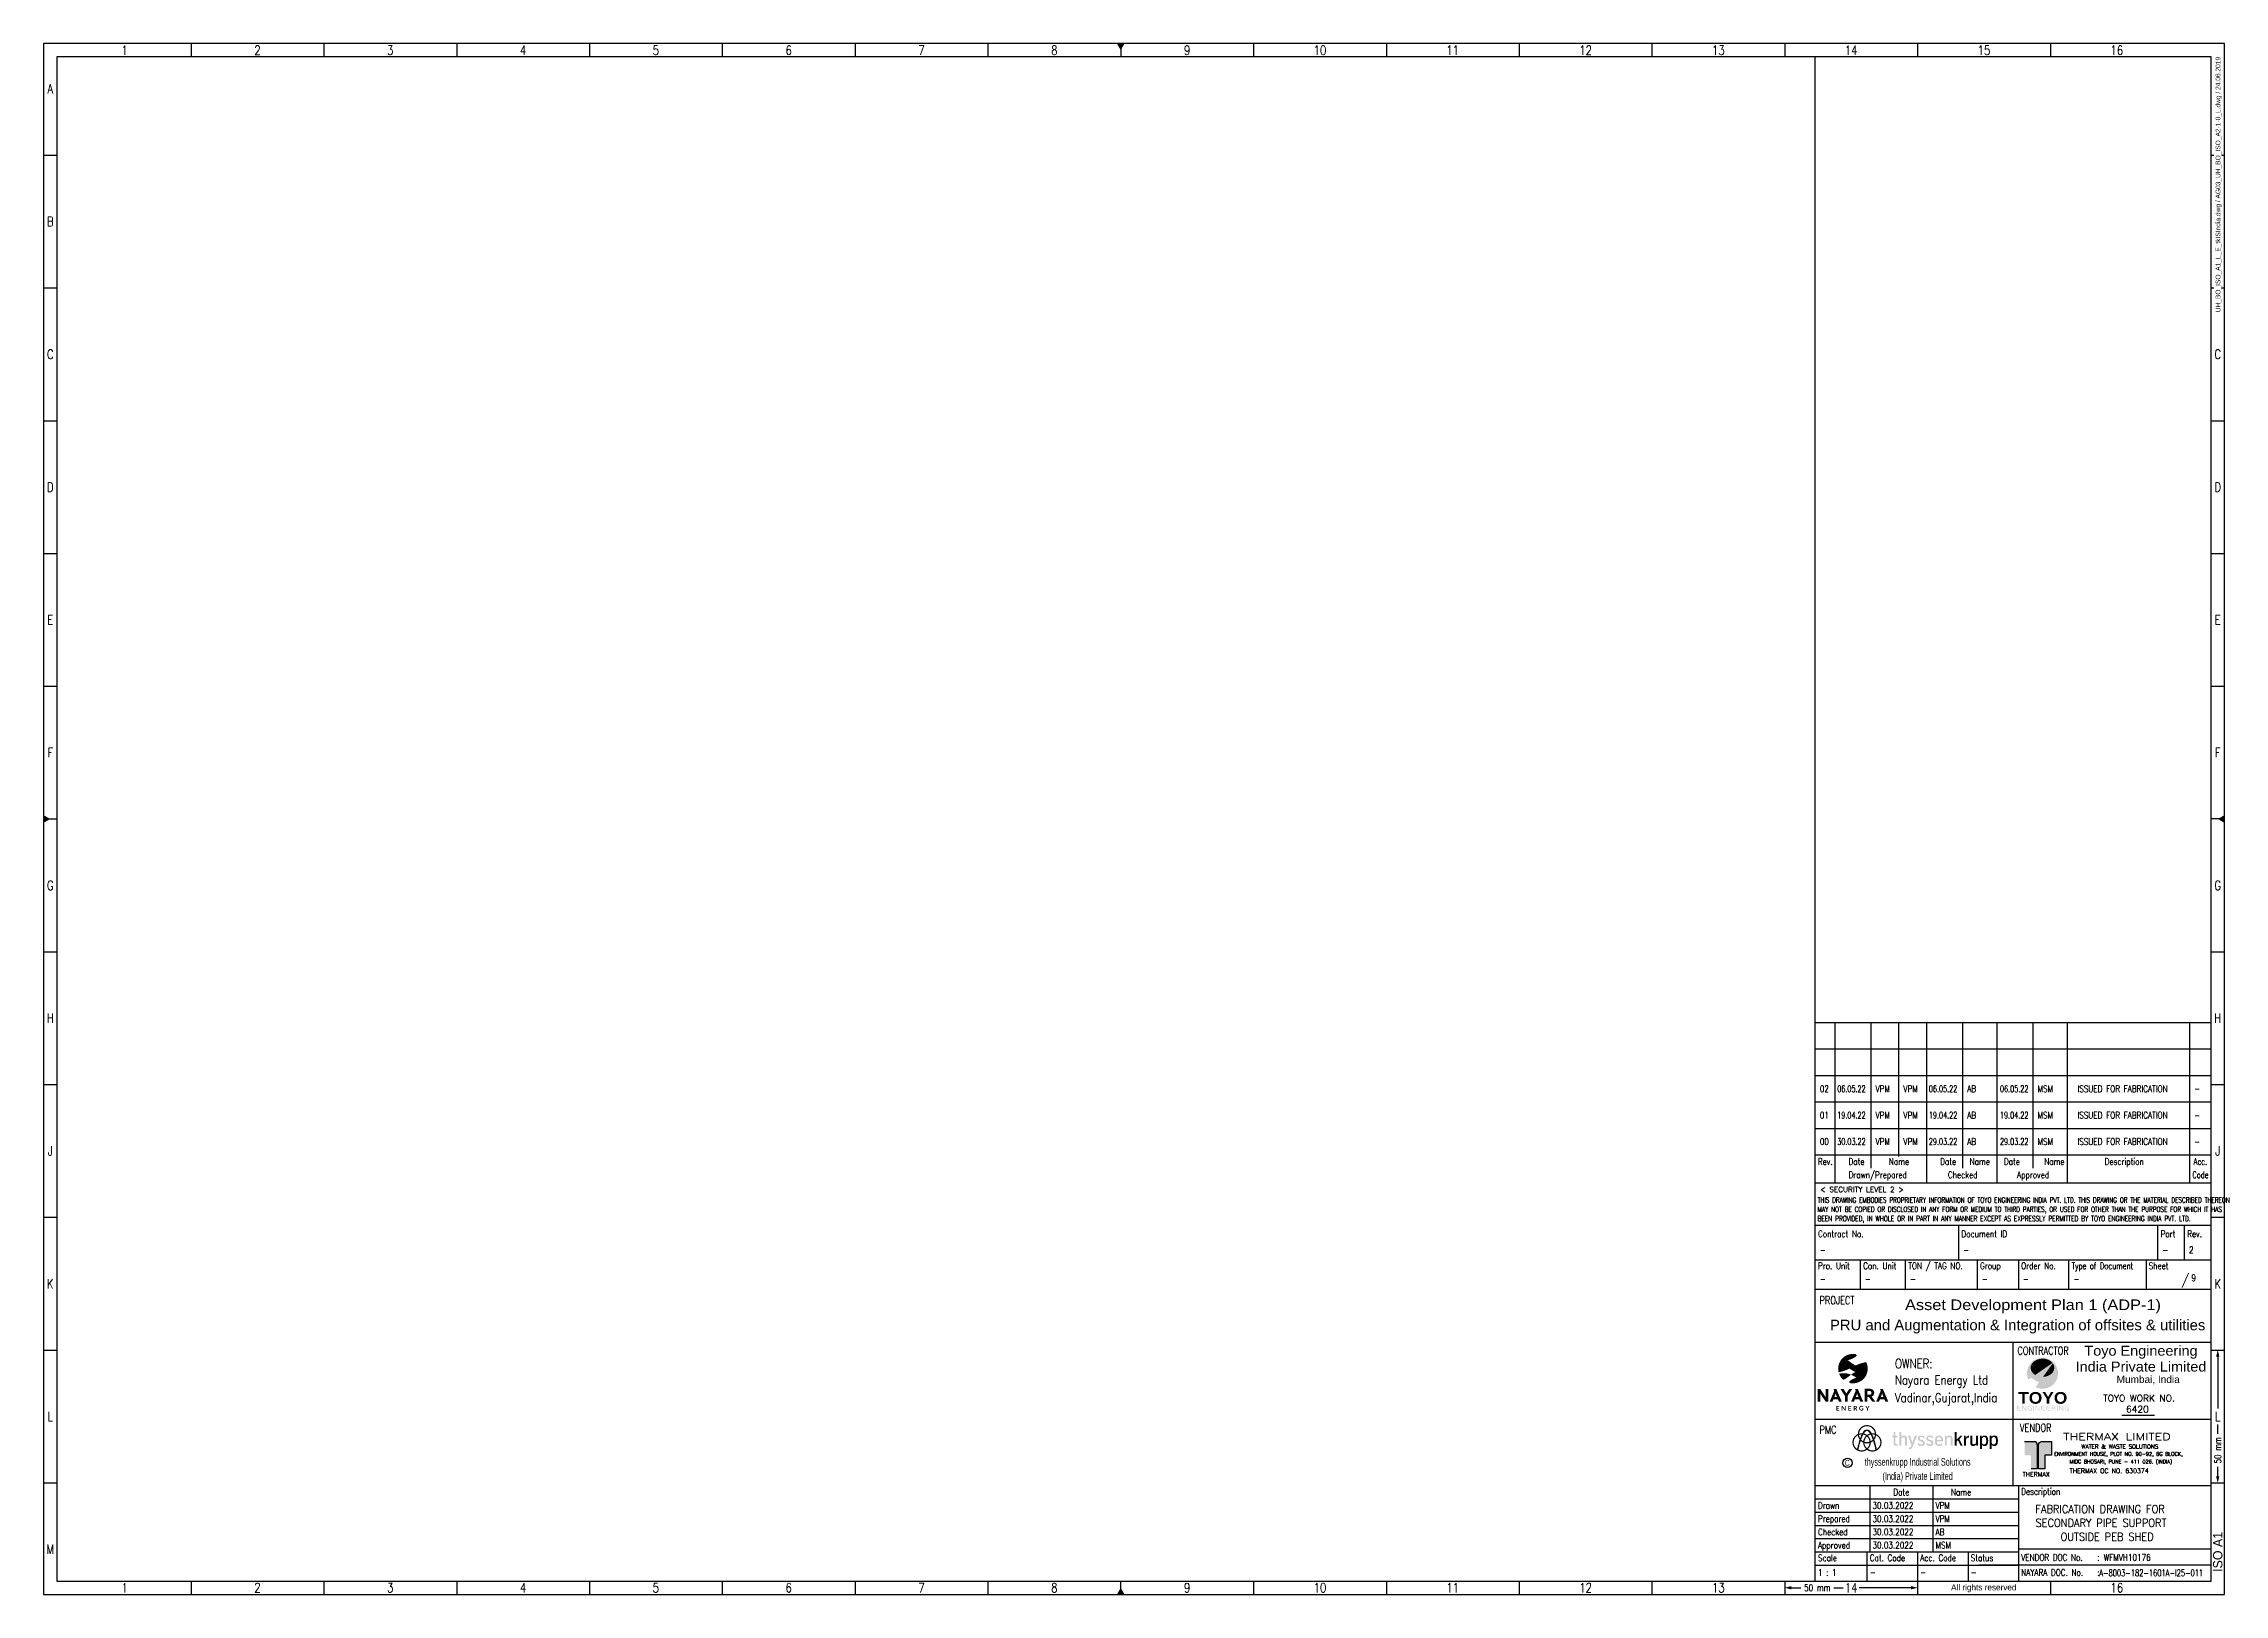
# Model space of a CAD drawing. Header units: inches. Extents: x 0 to 4002, y 0 to 2847.
import ezdxf
from ezdxf.enums import TextEntityAlignment as Align

# ---------------------------------------------------------------- set-up
doc = ezdxf.new("R2010")
doc.units = ezdxf.units.IN
doc.header["$MEASUREMENT"] = 0
doc.layers.add('DWGSHEET', color=7, linetype='Continuous')
doc.layers.add('UARAH13', color=9, linetype='Continuous', lineweight=13)
doc.styles.add('ROMANS', font='romans.shx', dxfattribs={"width": 0.85})
doc.styles.add('ROMANT', font='romant.shx', dxfattribs={"height": 0.03125})
doc.styles.add('RT', font='ROMANT')
doc.styles.add('simplex', font='simplex.shx', dxfattribs={"width": 0.5, "height": 1000})
doc.styles.add('TKTypeRegular', font='')
doc.styles.add('TOYO', font='ariblk.ttf', dxfattribs={"width": 0.93})
doc.styles.add('TOYO ENGG PVT LTD', font='arial.ttf')
doc.styles.get('TKTypeRegular').set_extended_font_data('TKTypeRegular')

# ---------------------------------------------------------------- blocks, each defined once
blk = doc.blocks.new('UH_LOGO_ISO_A2-1-0')
at = {"layer": 'UARAH13'}
h = blk.add_hatch(color=256, dxfattribs=at)
h.dxf.hatch_style = 1
edge = h.paths.add_edge_path()
edge.add_spline(control_points=[(55.5, 10.5), (55.5, 10.5), (55.5, 13.7), (55.5, 13.7), (55.5, 13.7), (55.5, 13.9), (55.5, 14.1), (55.6, 14.3), (55.6, 14.3), (55.7, 14.5), (55.8, 14.7), (56, 14.9), (56, 14.9), (56.2, 15), (56.4, 15.1), (56.7, 15.1), (56.7, 15.1), (57, 15.1), (57.2, 15), (57.4, 14.9), (57.4, 14.9), (57.5, 14.7), (57.6, 14.5), (57.6, 14.1), (57.6, 14.1), (57.6, 14.1), (57.6, 10.5), (57.6, 10.5), (57.6, 10.5), (57.6, 10.5), (58.6, 10.5), (58.6, 10.5), (58.6, 10.5), (58.6, 10.5), (58.6, 14.4), (58.6, 14.4), (58.6, 14.4), (58.6, 14.7), (58.5, 15), (58.4, 15.3), (58.4, 15.3), (58.3, 15.5), (58.1, 15.7), (57.9, 15.8), (57.9, 15.8), (57.7, 16), (57.4, 16), (57.1, 16), (57.1, 16), (56.7, 16), (56.4, 16), (56.1, 15.8), (56.1, 15.8), (55.8, 15.7), (55.6, 15.5), (55.4, 15.2), (55.4, 15.2), (55.4, 15.2), (55.4, 15.9), (55.4, 15.9), (55.4, 15.9), (55.4, 15.9), (54.5, 15.9), (54.5, 15.9), (54.5, 15.9), (54.5, 15.9), (54.5, 10.5), (54.5, 10.5), (54.5, 10.5), (54.5, 10.5), (55.5, 10.5), (55.5, 10.5)], knot_values=[0, 0, 0, 0, 0.052632, 0.052632, 0.052632, 0.052732, 0.105263, 0.105263, 0.105263, 0.105363, 0.157895, 0.157895, 0.157895, 0.157995, 0.210526, 0.210526, 0.210526, 0.210626, 0.263158, 0.263158, 0.263158, 0.263258, 0.315789, 0.315789, 0.315789, 0.315889, 0.368421, 0.368421, 0.368421, 0.368521, 0.421053, 0.421053, 0.421053, 0.421153, 0.473684, 0.473684, 0.473684, 0.473784, 0.526316, 0.526316, 0.526316, 0.526416, 0.578947, 0.578947, 0.578947, 0.579047, 0.631579, 0.631579, 0.631579, 0.631679, 0.684211, 0.684211, 0.684211, 0.684311, 0.736842, 0.736842, 0.736842, 0.736942, 0.789474, 0.789474, 0.789474, 0.789574, 0.842105, 0.842105, 0.842105, 0.842205, 0.894737, 0.894737, 0.894737, 0.894837, 1, 1, 1, 1], degree=3, periodic=0)
edge = h.paths.add_edge_path()
edge.add_spline(control_points=[(52.2, 10.5), (52.5, 10.5), (52.7, 10.7), (52.9, 10.8), (52.9, 10.8), (53.1, 11), (53.2, 11.2), (53.3, 11.4), (53.3, 11.4), (53.3, 11.4), (52.5, 11.8), (52.5, 11.8), (52.5, 11.8), (52.5, 11.8), (52.4, 11.7), (52.3, 11.6), (52.3, 11.6), (52.2, 11.5), (52.1, 11.4), (52, 11.3), (52, 11.3), (51.8, 11.3), (51.6, 11.2), (51.4, 11.2), (51.4, 11.2), (51.2, 11.2), (51.1, 11.2), (50.9, 11.3), (50.9, 11.3), (50.8, 11.3), (50.6, 11.4), (50.5, 11.5), (50.5, 11.5), (50.4, 11.6), (50.3, 11.8), (50.3, 12), (50.3, 12), (50.2, 12.2), (50.2, 12.4), (50.2, 12.7), (50.2, 12.7), (50.2, 12.7), (50.2, 12.9), (50.2, 12.9), (50.2, 12.9), (50.2, 12.9), (53.4, 12.9), (53.4, 12.9), (53.4, 12.9), (53.4, 12.9), (53.4, 13.4), (53.4, 13.4), (53.4, 13.4), (53.4, 13.7), (53.4, 13.9), (53.4, 14.2), (53.4, 14.2), (53.3, 14.5), (53.3, 14.7), (53.2, 14.9), (53.2, 14.9), (53.1, 15.2), (53, 15.4), (52.8, 15.5), (52.8, 15.5), (52.7, 15.7), (52.5, 15.8), (52.2, 15.9), (52.2, 15.9), (52, 16), (51.7, 16), (51.4, 16), (51.4, 16), (51, 16), (50.7, 16), (50.4, 15.9), (50.4, 15.9), (50.2, 15.8), (50, 15.7), (49.8, 15.5), (49.8, 15.5), (49.7, 15.4), (49.6, 15.2), (49.5, 15), (49.5, 15), (49.4, 14.8), (49.3, 14.5), (49.2, 14.2), (49.2, 14.2), (49.2, 13.9), (49.1, 13.5), (49.1, 13.1), (49.1, 13.1), (49.1, 12.8), (49.2, 12.5), (49.2, 12.2), (49.2, 12.2), (49.2, 12), (49.3, 11.7), (49.4, 11.5), (49.4, 11.5), (49.5, 11.1), (49.7, 10.9), (50.1, 10.7), (50.1, 10.7), (50.4, 10.4), (50.8, 10.3), (51.4, 10.3), (51.4, 10.3), (51.7, 10.3), (51.9, 10.4), (52.2, 10.5)], knot_values=[0, 0, 0, 0, 0.034483, 0.034483, 0.034483, 0.034583, 0.068966, 0.068966, 0.068966, 0.069066, 0.103448, 0.103448, 0.103448, 0.103548, 0.137931, 0.137931, 0.137931, 0.138031, 0.172414, 0.172414, 0.172414, 0.172514, 0.206897, 0.206897, 0.206897, 0.206997, 0.241379, 0.241379, 0.241379, 0.241479, 0.275862, 0.275862, 0.275862, 0.275962, 0.310345, 0.310345, 0.310345, 0.310445, 0.344828, 0.344828, 0.344828, 0.344928, 0.37931, 0.37931, 0.37931, 0.37941, 0.413793, 0.413793, 0.413793, 0.413893, 0.448276, 0.448276, 0.448276, 0.448376, 0.482759, 0.482759, 0.482759, 0.482859, 0.517241, 0.517241, 0.517241, 0.517341, 0.551724, 0.551724, 0.551724, 0.551824, 0.586207, 0.586207, 0.586207, 0.586307, 0.62069, 0.62069, 0.62069, 0.62079, 0.655172, 0.655172, 0.655172, 0.655272, 0.689655, 0.689655, 0.689655, 0.689755, 0.724138, 0.724138, 0.724138, 0.724238, 0.758621, 0.758621, 0.758621, 0.758721, 0.793103, 0.793103, 0.793103, 0.793203, 0.827586, 0.827586, 0.827586, 0.827686, 0.862069, 0.862069, 0.862069, 0.862169, 0.896552, 0.896552, 0.896552, 0.896652, 0.931034, 0.931034, 0.931034, 0.931134, 1, 1, 1, 1], degree=3, periodic=0)
edge = h.paths.add_edge_path(flags=16)
edge.add_spline(control_points=[(50.3, 14.4), (50.3, 14.6), (50.4, 14.8), (50.5, 14.9), (50.5, 14.9), (50.6, 15), (50.7, 15.1), (50.9, 15.1), (50.9, 15.1), (51, 15.2), (51.1, 15.2), (51.3, 15.2), (51.3, 15.2), (51.5, 15.2), (51.7, 15.2), (51.8, 15.1), (51.8, 15.1), (52, 15), (52.1, 14.9), (52.2, 14.6), (52.2, 14.6), (52.3, 14.4), (52.4, 14.1), (52.4, 13.6), (52.4, 13.6), (52.4, 13.6), (50.2, 13.6), (50.2, 13.6), (50.2, 13.6), (50.2, 13.9), (50.2, 14.2), (50.3, 14.4)], knot_values=[0, 0, 0, 0, 0.111111, 0.111111, 0.111111, 0.111211, 0.222222, 0.222222, 0.222222, 0.222322, 0.333333, 0.333333, 0.333333, 0.333433, 0.444444, 0.444444, 0.444444, 0.444544, 0.555556, 0.555556, 0.555556, 0.555656, 0.666667, 0.666667, 0.666667, 0.666767, 0.777778, 0.777778, 0.777778, 0.777878, 1, 1, 1, 1], degree=3, periodic=0)
edge = h.paths.add_edge_path()
edge.add_spline(control_points=[(46.9, 10.4), (47.1, 10.4), (47.3, 10.5), (47.4, 10.5), (47.4, 10.5), (47.5, 10.6), (47.6, 10.7), (47.7, 10.7), (47.7, 10.7), (47.8, 10.8), (47.9, 10.9), (48, 10.9), (48, 10.9), (48.1, 11.1), (48.2, 11.2), (48.2, 11.4), (48.2, 11.4), (48.3, 11.5), (48.3, 11.7), (48.3, 11.9), (48.3, 11.9), (48.3, 12.1), (48.3, 12.3), (48.3, 12.5), (48.3, 12.5), (48.2, 12.6), (48.2, 12.7), (48.1, 12.8), (48.1, 12.8), (48, 12.9), (47.9, 13.1), (47.8, 13.2), (47.8, 13.2), (47.6, 13.3), (47.3, 13.4), (46.9, 13.6), (46.9, 13.6), (46.6, 13.6), (46.4, 13.7), (46.3, 13.8), (46.3, 13.8), (46.1, 13.8), (45.9, 13.9), (45.8, 14), (45.8, 14), (45.7, 14), (45.6, 14.1), (45.5, 14.2), (45.5, 14.2), (45.5, 14.3), (45.4, 14.4), (45.4, 14.5), (45.4, 14.5), (45.4, 14.7), (45.5, 14.9), (45.7, 15), (45.7, 15), (45.8, 15.1), (45.9, 15.2), (46, 15.2), (46, 15.2), (46.1, 15.2), (46.3, 15.2), (46.4, 15.2), (46.4, 15.2), (46.7, 15.2), (46.9, 15.2), (47.1, 15.1), (47.1, 15.1), (47.2, 15), (47.4, 14.8), (47.5, 14.6), (47.5, 14.6), (47.5, 14.6), (48.3, 15), (48.3, 15), (48.3, 15), (48.2, 15.3), (47.9, 15.6), (47.6, 15.8), (47.6, 15.8), (47.3, 16), (46.9, 16), (46.4, 16), (46.4, 16), (46.2, 16), (45.9, 16), (45.7, 15.9), (45.7, 15.9), (45.4, 15.9), (45.2, 15.8), (45.1, 15.7), (45.1, 15.7), (44.9, 15.5), (44.8, 15.4), (44.7, 15.2), (44.7, 15.2), (44.6, 15.1), (44.6, 14.9), (44.5, 14.8), (44.5, 14.8), (44.5, 14.7), (44.5, 14.5), (44.5, 14.4), (44.5, 14.4), (44.5, 14.3), (44.5, 14.1), (44.5, 14), (44.5, 14), (44.6, 13.8), (44.7, 13.7), (44.8, 13.6), (44.8, 13.6), (44.8, 13.5), (44.9, 13.4), (45.1, 13.3), (45.1, 13.3), (45.2, 13.1), (45.4, 13.1), (45.6, 13), (45.6, 13), (45.6, 13), (46.4, 12.7), (46.4, 12.7), (46.4, 12.7), (46.6, 12.6), (46.7, 12.6), (46.8, 12.5), (46.8, 12.5), (47, 12.4), (47.1, 12.4), (47.2, 12.3), (47.2, 12.3), (47.3, 12.2), (47.3, 12), (47.3, 11.8), (47.3, 11.8), (47.3, 11.7), (47.3, 11.6), (47.2, 11.5), (47.2, 11.5), (47.2, 11.5), (47.1, 11.4), (47, 11.3), (47, 11.3), (46.9, 11.3), (46.8, 11.2), (46.7, 11.2), (46.7, 11.2), (46.6, 11.2), (46.4, 11.2), (46.3, 11.2), (46.3, 11.2), (46.2, 11.2), (46, 11.2), (45.9, 11.2), (45.9, 11.2), (45.8, 11.3), (45.7, 11.3), (45.6, 11.4), (45.6, 11.4), (45.5, 11.5), (45.4, 11.5), (45.3, 11.6), (45.3, 11.6), (45.3, 11.7), (45.2, 11.8), (45.1, 11.9), (45.1, 11.9), (45.1, 11.9), (44.3, 11.6), (44.3, 11.6), (44.3, 11.6), (44.4, 11.4), (44.5, 11.2), (44.6, 11.1), (44.6, 11.1), (44.7, 10.9), (44.8, 10.8), (45, 10.7), (45, 10.7), (45.2, 10.6), (45.4, 10.5), (45.6, 10.4), (45.6, 10.4), (45.8, 10.4), (46.1, 10.3), (46.4, 10.3), (46.4, 10.3), (46.6, 10.3), (46.8, 10.4), (46.9, 10.4)], knot_values=[0, 0, 0, 0, 0.020408, 0.020408, 0.020408, 0.020508, 0.040816, 0.040816, 0.040816, 0.040916, 0.061224, 0.061224, 0.061224, 0.061324, 0.081633, 0.081633, 0.081633, 0.081733, 0.102041, 0.102041, 0.102041, 0.102141, 0.122449, 0.122449, 0.122449, 0.122549, 0.142857, 0.142857, 0.142857, 0.142957, 0.163265, 0.163265, 0.163265, 0.163365, 0.183673, 0.183673, 0.183673, 0.183773, 0.204082, 0.204082, 0.204082, 0.204182, 0.22449, 0.22449, 0.22449, 0.22459, 0.244898, 0.244898, 0.244898, 0.244998, 0.265306, 0.265306, 0.265306, 0.265406, 0.285714, 0.285714, 0.285714, 0.285814, 0.306122, 0.306122, 0.306122, 0.306222, 0.326531, 0.326531, 0.326531, 0.326631, 0.346939, 0.346939, 0.346939, 0.347039, 0.367347, 0.367347, 0.367347, 0.367447, 0.387755, 0.387755, 0.387755, 0.387855, 0.408163, 0.408163, 0.408163, 0.408263, 0.428571, 0.428571, 0.428571, 0.428671, 0.44898, 0.44898, 0.44898, 0.44908, 0.469388, 0.469388, 0.469388, 0.469488, 0.489796, 0.489796, 0.489796, 0.489896, 0.510204, 0.510204, 0.510204, 0.510304, 0.530612, 0.530612, 0.530612, 0.530712, 0.55102, 0.55102, 0.55102, 0.55112, 0.571429, 0.571429, 0.571429, 0.571529, 0.591837, 0.591837, 0.591837, 0.591937, 0.612245, 0.612245, 0.612245, 0.612345, 0.632653, 0.632653, 0.632653, 0.632753, 0.653061, 0.653061, 0.653061, 0.653161, 0.673469, 0.673469, 0.673469, 0.673569, 0.693878, 0.693878, 0.693878, 0.693978, 0.714286, 0.714286, 0.714286, 0.714386, 0.734694, 0.734694, 0.734694, 0.734794, 0.755102, 0.755102, 0.755102, 0.755202, 0.77551, 0.77551, 0.77551, 0.77561, 0.795918, 0.795918, 0.795918, 0.796018, 0.816327, 0.816327, 0.816327, 0.816427, 0.836735, 0.836735, 0.836735, 0.836835, 0.857143, 0.857143, 0.857143, 0.857243, 0.877551, 0.877551, 0.877551, 0.877651, 0.897959, 0.897959, 0.897959, 0.898059, 0.918367, 0.918367, 0.918367, 0.918467, 0.938776, 0.938776, 0.938776, 0.938876, 0.959184, 0.959184, 0.959184, 0.959284, 1, 1, 1, 1], degree=3, periodic=0)
edge = h.paths.add_edge_path()
edge.add_spline(control_points=[(42.3, 10.4), (42.5, 10.4), (42.7, 10.5), (42.8, 10.5), (42.8, 10.5), (42.9, 10.6), (43.1, 10.7), (43.2, 10.7), (43.2, 10.7), (43.2, 10.8), (43.3, 10.9), (43.4, 10.9), (43.4, 10.9), (43.5, 11.1), (43.6, 11.2), (43.6, 11.4), (43.6, 11.4), (43.7, 11.5), (43.7, 11.7), (43.7, 11.9), (43.7, 11.9), (43.7, 12.1), (43.7, 12.3), (43.7, 12.5), (43.7, 12.5), (43.6, 12.6), (43.6, 12.7), (43.5, 12.8), (43.5, 12.8), (43.4, 12.9), (43.3, 13.1), (43.2, 13.2), (43.2, 13.2), (43, 13.3), (42.7, 13.4), (42.3, 13.6), (42.3, 13.6), (42, 13.6), (41.8, 13.7), (41.7, 13.8), (41.7, 13.8), (41.5, 13.8), (41.3, 13.9), (41.2, 14), (41.2, 14), (41.1, 14), (41, 14.1), (41, 14.2), (41, 14.2), (40.9, 14.3), (40.9, 14.4), (40.9, 14.5), (40.9, 14.5), (40.9, 14.7), (40.9, 14.9), (41.1, 15), (41.1, 15), (41.2, 15.1), (41.3, 15.2), (41.4, 15.2), (41.4, 15.2), (41.5, 15.2), (41.7, 15.2), (41.8, 15.2), (41.8, 15.2), (42.1, 15.2), (42.3, 15.2), (42.5, 15.1), (42.5, 15.1), (42.7, 15), (42.8, 14.8), (42.9, 14.6), (42.9, 14.6), (42.9, 14.6), (43.7, 15), (43.7, 15), (43.7, 15), (43.6, 15.3), (43.3, 15.6), (43, 15.8), (43, 15.8), (42.7, 16), (42.3, 16), (41.8, 16), (41.8, 16), (41.6, 16), (41.3, 16), (41.1, 15.9), (41.1, 15.9), (40.8, 15.9), (40.6, 15.8), (40.5, 15.7), (40.5, 15.7), (40.3, 15.5), (40.2, 15.4), (40.1, 15.2), (40.1, 15.2), (40, 15.1), (40, 14.9), (39.9, 14.8), (39.9, 14.8), (39.9, 14.7), (39.9, 14.5), (39.9, 14.4), (39.9, 14.4), (39.9, 14.3), (39.9, 14.1), (40, 14), (40, 14), (40, 13.8), (40.1, 13.7), (40.2, 13.6), (40.2, 13.6), (40.2, 13.5), (40.4, 13.4), (40.5, 13.3), (40.5, 13.3), (40.6, 13.1), (40.8, 13.1), (41, 13), (41, 13), (41, 13), (41.8, 12.7), (41.8, 12.7), (41.8, 12.7), (42, 12.6), (42.1, 12.6), (42.3, 12.5), (42.3, 12.5), (42.4, 12.4), (42.5, 12.4), (42.6, 12.3), (42.6, 12.3), (42.7, 12.2), (42.7, 12), (42.7, 11.8), (42.7, 11.8), (42.7, 11.7), (42.7, 11.6), (42.6, 11.5), (42.6, 11.5), (42.6, 11.5), (42.5, 11.4), (42.4, 11.3), (42.4, 11.3), (42.3, 11.3), (42.2, 11.2), (42.1, 11.2), (42.1, 11.2), (42, 11.2), (41.9, 11.2), (41.7, 11.2), (41.7, 11.2), (41.6, 11.2), (41.4, 11.2), (41.3, 11.2), (41.3, 11.2), (41.2, 11.3), (41.1, 11.3), (41, 11.4), (41, 11.4), (40.9, 11.5), (40.8, 11.5), (40.7, 11.6), (40.7, 11.6), (40.7, 11.7), (40.6, 11.8), (40.5, 11.9), (40.5, 11.9), (40.5, 11.9), (39.7, 11.6), (39.7, 11.6), (39.7, 11.6), (39.8, 11.4), (39.9, 11.2), (40, 11.1), (40, 11.1), (40.1, 10.9), (40.2, 10.8), (40.4, 10.7), (40.4, 10.7), (40.6, 10.6), (40.8, 10.5), (41, 10.4), (41, 10.4), (41.2, 10.4), (41.5, 10.3), (41.8, 10.3), (41.8, 10.3), (42, 10.3), (42.2, 10.4), (42.3, 10.4)], knot_values=[0, 0, 0, 0, 0.020408, 0.020408, 0.020408, 0.020508, 0.040816, 0.040816, 0.040816, 0.040916, 0.061224, 0.061224, 0.061224, 0.061324, 0.081633, 0.081633, 0.081633, 0.081733, 0.102041, 0.102041, 0.102041, 0.102141, 0.122449, 0.122449, 0.122449, 0.122549, 0.142857, 0.142857, 0.142857, 0.142957, 0.163265, 0.163265, 0.163265, 0.163365, 0.183673, 0.183673, 0.183673, 0.183773, 0.204082, 0.204082, 0.204082, 0.204182, 0.22449, 0.22449, 0.22449, 0.22459, 0.244898, 0.244898, 0.244898, 0.244998, 0.265306, 0.265306, 0.265306, 0.265406, 0.285714, 0.285714, 0.285714, 0.285814, 0.306122, 0.306122, 0.306122, 0.306222, 0.326531, 0.326531, 0.326531, 0.326631, 0.346939, 0.346939, 0.346939, 0.347039, 0.367347, 0.367347, 0.367347, 0.367447, 0.387755, 0.387755, 0.387755, 0.387855, 0.408163, 0.408163, 0.408163, 0.408263, 0.428571, 0.428571, 0.428571, 0.428671, 0.44898, 0.44898, 0.44898, 0.44908, 0.469388, 0.469388, 0.469388, 0.469488, 0.489796, 0.489796, 0.489796, 0.489896, 0.510204, 0.510204, 0.510204, 0.510304, 0.530612, 0.530612, 0.530612, 0.530712, 0.55102, 0.55102, 0.55102, 0.55112, 0.571429, 0.571429, 0.571429, 0.571529, 0.591837, 0.591837, 0.591837, 0.591937, 0.612245, 0.612245, 0.612245, 0.612345, 0.632653, 0.632653, 0.632653, 0.632753, 0.653061, 0.653061, 0.653061, 0.653161, 0.673469, 0.673469, 0.673469, 0.673569, 0.693878, 0.693878, 0.693878, 0.693978, 0.714286, 0.714286, 0.714286, 0.714386, 0.734694, 0.734694, 0.734694, 0.734794, 0.755102, 0.755102, 0.755102, 0.755202, 0.77551, 0.77551, 0.77551, 0.77561, 0.795918, 0.795918, 0.795918, 0.796018, 0.816327, 0.816327, 0.816327, 0.816427, 0.836735, 0.836735, 0.836735, 0.836835, 0.857143, 0.857143, 0.857143, 0.857243, 0.877551, 0.877551, 0.877551, 0.877651, 0.897959, 0.897959, 0.897959, 0.898059, 0.918367, 0.918367, 0.918367, 0.918467, 0.938776, 0.938776, 0.938776, 0.938876, 0.959184, 0.959184, 0.959184, 0.959284, 1, 1, 1, 1], degree=3, periodic=0)
edge = h.paths.add_edge_path()
edge.add_spline(control_points=[(37.2, 10), (37.2, 10), (39.5, 15.9), (39.5, 15.9), (39.5, 15.9), (39.5, 15.9), (38.4, 15.9), (38.4, 15.9), (38.4, 15.9), (38.4, 15.9), (37, 12.2), (37, 12.2), (37, 12.2), (37, 12.2), (35.7, 15.9), (35.7, 15.9), (35.7, 15.9), (35.7, 15.9), (34.6, 15.9), (34.6, 15.9), (34.6, 15.9), (34.6, 15.9), (36.5, 10.8), (36.5, 10.8), (36.5, 10.8), (36.2, 10.1), (36, 9.4), (35.2, 9.6), (35.2, 9.6), (35.2, 9.6), (35.2, 8.6), (35.2, 8.6), (35.2, 8.6), (36.3, 8.5), (36.8, 9), (37.2, 10)], knot_values=[0, 0, 0, 0, 0.1, 0.1, 0.1, 0.1001, 0.2, 0.2, 0.2, 0.2001, 0.3, 0.3, 0.3, 0.3001, 0.4, 0.4, 0.4, 0.4001, 0.5, 0.5, 0.5, 0.5001, 0.6, 0.6, 0.6, 0.6001, 0.7, 0.7, 0.7, 0.7001, 0.8, 0.8, 0.8, 0.8001, 1, 1, 1, 1], degree=3, periodic=0)
edge = h.paths.add_edge_path()
edge.add_spline(control_points=[(31, 10.5), (31, 10.5), (31, 13.7), (31, 13.7), (31, 13.7), (31, 13.9), (31, 14.1), (31.1, 14.3), (31.1, 14.3), (31.2, 14.5), (31.3, 14.7), (31.5, 14.9), (31.5, 14.9), (31.7, 15), (32, 15.1), (32.2, 15.1), (32.2, 15.1), (32.5, 15.1), (32.7, 15), (32.9, 14.9), (32.9, 14.9), (33, 14.7), (33.1, 14.5), (33.1, 14.1), (33.1, 14.1), (33.1, 14.1), (33.1, 10.5), (33.1, 10.5), (33.1, 10.5), (33.1, 10.5), (34.1, 10.5), (34.1, 10.5), (34.1, 10.5), (34.1, 10.5), (34.1, 14.4), (34.1, 14.4), (34.1, 14.4), (34.1, 14.7), (34.1, 15), (33.9, 15.3), (33.9, 15.3), (33.8, 15.5), (33.7, 15.7), (33.4, 15.8), (33.4, 15.8), (33.2, 16), (32.9, 16), (32.6, 16), (32.6, 16), (32.2, 16), (31.9, 16), (31.7, 15.8), (31.7, 15.8), (31.4, 15.7), (31.2, 15.5), (31, 15.3), (31, 15.3), (31, 15.3), (31, 17.8), (31, 17.8), (31, 17.8), (31, 17.8), (30, 17.8), (30, 17.8), (30, 17.8), (30, 17.8), (30, 10.5), (30, 10.5), (30, 10.5), (30, 10.5), (31, 10.5), (31, 10.5)], knot_values=[0, 0, 0, 0, 0.052632, 0.052632, 0.052632, 0.052732, 0.105263, 0.105263, 0.105263, 0.105363, 0.157895, 0.157895, 0.157895, 0.157995, 0.210526, 0.210526, 0.210526, 0.210626, 0.263158, 0.263158, 0.263158, 0.263258, 0.315789, 0.315789, 0.315789, 0.315889, 0.368421, 0.368421, 0.368421, 0.368521, 0.421053, 0.421053, 0.421053, 0.421153, 0.473684, 0.473684, 0.473684, 0.473784, 0.526316, 0.526316, 0.526316, 0.526416, 0.578947, 0.578947, 0.578947, 0.579047, 0.631579, 0.631579, 0.631579, 0.631679, 0.684211, 0.684211, 0.684211, 0.684311, 0.736842, 0.736842, 0.736842, 0.736942, 0.789474, 0.789474, 0.789474, 0.789574, 0.842105, 0.842105, 0.842105, 0.842205, 0.894737, 0.894737, 0.894737, 0.894837, 1, 1, 1, 1], degree=3, periodic=0)
edge = h.paths.add_edge_path()
edge.add_spline(control_points=[(29.1, 10.5), (29.1, 10.5), (29.1, 11.4), (29.1, 11.4), (29.1, 11.4), (29, 11.3), (28.8, 11.3), (28.7, 11.3), (28.7, 11.3), (28.5, 11.3), (28.4, 11.4), (28.3, 11.4), (28.3, 11.4), (28.2, 11.4), (28.1, 11.5), (28.1, 11.6), (28.1, 11.6), (28, 11.7), (28, 11.8), (27.9, 11.9), (27.9, 11.9), (27.9, 12), (27.9, 12.1), (27.9, 12.3), (27.9, 12.3), (27.9, 12.3), (27.9, 15.1), (27.9, 15.1), (27.9, 15.1), (27.9, 15.1), (29, 15.1), (29, 15.1), (29, 15.1), (29, 15.1), (29, 15.9), (29, 15.9), (29, 15.9), (29, 15.9), (27.9, 15.9), (27.9, 15.9), (27.9, 15.9), (27.9, 15.9), (27.9, 17.8), (27.9, 17.8), (27.9, 17.8), (27.9, 17.8), (26.9, 17.8), (26.9, 17.8), (26.9, 17.8), (26.9, 17.8), (26.9, 15.9), (26.9, 15.9), (26.9, 15.9), (26.9, 15.9), (26.2, 15.9), (26.2, 15.9), (26.2, 15.9), (26.2, 15.9), (26.2, 15.1), (26.2, 15.1), (26.2, 15.1), (26.2, 15.1), (26.9, 15.1), (26.9, 15.1), (26.9, 15.1), (26.9, 15.1), (26.9, 12.3), (26.9, 12.3), (26.9, 12.3), (26.9, 12), (26.9, 11.8), (27, 11.5), (27, 11.5), (27, 11.3), (27.1, 11.1), (27.2, 11), (27.2, 11), (27.3, 10.8), (27.5, 10.7), (27.7, 10.6), (27.7, 10.6), (27.9, 10.5), (28.2, 10.5), (28.5, 10.5), (28.5, 10.5), (28.7, 10.5), (28.9, 10.5), (29.1, 10.5)], knot_values=[0, 0, 0, 0, 0.043478, 0.043478, 0.043478, 0.043578, 0.086957, 0.086957, 0.086957, 0.087057, 0.130435, 0.130435, 0.130435, 0.130535, 0.173913, 0.173913, 0.173913, 0.174013, 0.217391, 0.217391, 0.217391, 0.217491, 0.26087, 0.26087, 0.26087, 0.26097, 0.304348, 0.304348, 0.304348, 0.304448, 0.347826, 0.347826, 0.347826, 0.347926, 0.391304, 0.391304, 0.391304, 0.391404, 0.434783, 0.434783, 0.434783, 0.434883, 0.478261, 0.478261, 0.478261, 0.478361, 0.521739, 0.521739, 0.521739, 0.521839, 0.565217, 0.565217, 0.565217, 0.565317, 0.608696, 0.608696, 0.608696, 0.608796, 0.652174, 0.652174, 0.652174, 0.652274, 0.695652, 0.695652, 0.695652, 0.695752, 0.73913, 0.73913, 0.73913, 0.73923, 0.782609, 0.782609, 0.782609, 0.782709, 0.826087, 0.826087, 0.826087, 0.826187, 0.869565, 0.869565, 0.869565, 0.869665, 0.913043, 0.913043, 0.913043, 0.913143, 1, 1, 1, 1], degree=3, periodic=0)
h = blk.add_hatch(color=256, dxfattribs=at)
h.dxf.hatch_style = 1
edge = h.paths.add_edge_path()
edge.add_spline(control_points=[(70.7, 10.6), (70.9, 10.7), (71.2, 10.9), (71.4, 11.2), (71.4, 11.2), (71.4, 11.2), (71.4, 10.5), (71.4, 10.5), (71.4, 10.5), (71.4, 10.5), (72.3, 10.5), (72.3, 10.5), (72.3, 10.5), (72.3, 10.5), (72.3, 15.9), (72.3, 15.9), (72.3, 15.9), (72.3, 15.9), (71.3, 15.9), (71.3, 15.9), (71.3, 15.9), (71.3, 15.9), (71.3, 12.7), (71.3, 12.7), (71.3, 12.7), (71.3, 12.5), (71.3, 12.3), (71.2, 12.1), (71.2, 12.1), (71.1, 11.9), (71, 11.7), (70.8, 11.5), (70.8, 11.5), (70.6, 11.4), (70.3, 11.3), (70.1, 11.3), (70.1, 11.3), (69.8, 11.3), (69.6, 11.4), (69.4, 11.5), (69.4, 11.5), (69.3, 11.7), (69.2, 11.9), (69.2, 12.2), (69.2, 12.2), (69.2, 12.2), (69.2, 15.9), (69.2, 15.9), (69.2, 15.9), (69.2, 15.9), (68.2, 15.9), (68.2, 15.9), (68.2, 15.9), (68.2, 15.9), (68.2, 12), (68.2, 12), (68.2, 12), (68.2, 11.7), (68.2, 11.4), (68.3, 11.2), (68.3, 11.2), (68.4, 11), (68.5, 10.8), (68.7, 10.7), (68.7, 10.7), (68.8, 10.6), (69, 10.5), (69.2, 10.4), (69.2, 10.4), (69.3, 10.4), (69.5, 10.3), (69.7, 10.3), (69.7, 10.3), (70.1, 10.3), (70.4, 10.4), (70.7, 10.6)], knot_values=[0, 0, 0, 0, 0.05, 0.05, 0.05, 0.0501, 0.1, 0.1, 0.1, 0.1001, 0.15, 0.15, 0.15, 0.1501, 0.2, 0.2, 0.2, 0.2001, 0.25, 0.25, 0.25, 0.2501, 0.3, 0.3, 0.3, 0.3001, 0.35, 0.35, 0.35, 0.3501, 0.4, 0.4, 0.4, 0.4001, 0.45, 0.45, 0.45, 0.4501, 0.5, 0.5, 0.5, 0.5001, 0.55, 0.55, 0.55, 0.5501, 0.6, 0.6, 0.6, 0.6001, 0.65, 0.65, 0.65, 0.6501, 0.7, 0.7, 0.7, 0.7001, 0.75, 0.75, 0.75, 0.7501, 0.8, 0.8, 0.8, 0.8001, 0.85, 0.85, 0.85, 0.8501, 0.9, 0.9, 0.9, 0.9001, 1, 1, 1, 1], degree=3, periodic=0)
edge = h.paths.add_edge_path()
edge.add_spline(control_points=[(65.8, 10.5), (65.8, 10.5), (65.8, 13), (65.8, 13), (65.8, 13), (65.8, 13.2), (65.8, 13.5), (65.9, 13.8), (65.9, 13.8), (65.9, 14.1), (66.1, 14.3), (66.3, 14.5), (66.3, 14.5), (66.5, 14.8), (66.8, 14.9), (67.2, 14.9), (67.2, 14.9), (67.3, 14.9), (67.4, 14.9), (67.5, 14.9), (67.5, 14.9), (67.5, 14.9), (67.5, 15.9), (67.5, 15.9), (67.5, 15.9), (67.5, 15.9), (67.3, 15.9), (67.3, 15.9), (67.3, 15.9), (67, 15.9), (66.7, 15.8), (66.4, 15.6), (66.4, 15.6), (66.1, 15.4), (65.9, 15.1), (65.7, 14.7), (65.7, 14.7), (65.7, 14.7), (65.7, 15.9), (65.7, 15.9), (65.7, 15.9), (65.7, 15.9), (64.8, 15.9), (64.8, 15.9), (64.8, 15.9), (64.8, 15.9), (64.8, 10.5), (64.8, 10.5), (64.8, 10.5), (64.8, 10.5), (65.8, 10.5), (65.8, 10.5)], knot_values=[0, 0, 0, 0, 0.071429, 0.071429, 0.071429, 0.071529, 0.142857, 0.142857, 0.142857, 0.142957, 0.214286, 0.214286, 0.214286, 0.214386, 0.285714, 0.285714, 0.285714, 0.285814, 0.357143, 0.357143, 0.357143, 0.357243, 0.428571, 0.428571, 0.428571, 0.428671, 0.5, 0.5, 0.5, 0.5001, 0.571429, 0.571429, 0.571429, 0.571529, 0.642857, 0.642857, 0.642857, 0.642957, 0.714286, 0.714286, 0.714286, 0.714386, 0.785714, 0.785714, 0.785714, 0.785814, 0.857143, 0.857143, 0.857143, 0.857243, 1, 1, 1, 1], degree=3, periodic=0)
edge = h.paths.add_edge_path()
edge.add_spline(control_points=[(60.8, 10.5), (60.8, 10.5), (60.8, 12.7), (60.8, 12.7), (60.8, 12.7), (60.8, 12.7), (61.5, 13.4), (61.5, 13.4), (61.5, 13.4), (61.5, 13.4), (63, 10.5), (63, 10.5), (63, 10.5), (63, 10.5), (64.1, 10.5), (64.1, 10.5), (64.1, 10.5), (64.1, 10.5), (62.3, 14.1), (62.3, 14.1), (62.3, 14.1), (62.3, 14.1), (64, 15.9), (64, 15.9), (64, 15.9), (64, 15.9), (62.8, 15.9), (62.8, 15.9), (62.8, 15.9), (62.8, 15.9), (60.8, 13.9), (60.8, 13.9), (60.8, 13.9), (60.8, 13.9), (60.8, 17.8), (60.8, 17.8), (60.8, 17.8), (60.8, 17.8), (59.8, 17.8), (59.8, 17.8), (59.8, 17.8), (59.8, 17.8), (59.8, 10.5), (59.8, 10.5), (59.8, 10.5), (59.8, 10.5), (60.8, 10.5), (60.8, 10.5)], knot_values=[0, 0, 0, 0, 0.076923, 0.076923, 0.076923, 0.077023, 0.153846, 0.153846, 0.153846, 0.153946, 0.230769, 0.230769, 0.230769, 0.230869, 0.307692, 0.307692, 0.307692, 0.307792, 0.384615, 0.384615, 0.384615, 0.384715, 0.461538, 0.461538, 0.461538, 0.461638, 0.538462, 0.538462, 0.538462, 0.538562, 0.615385, 0.615385, 0.615385, 0.615485, 0.692308, 0.692308, 0.692308, 0.692408, 0.769231, 0.769231, 0.769231, 0.769331, 0.846154, 0.846154, 0.846154, 0.846254, 1, 1, 1, 1], degree=3, periodic=0)
h = blk.add_hatch(color=256, dxfattribs=at)
h.dxf.hatch_style = 1
edge = h.paths.add_edge_path(flags=16)
edge.add_spline(control_points=[(75.1, 11.3), (74.9, 11.4), (74.8, 11.5), (74.7, 11.6), (74.7, 11.6), (74.6, 11.7), (74.5, 11.8), (74.5, 12), (74.5, 12), (74.4, 12.2), (74.4, 12.3), (74.4, 12.5), (74.4, 12.5), (74.4, 12.5), (74.4, 13.8), (74.4, 13.8), (74.4, 13.8), (74.4, 14.1), (74.4, 14.2), (74.5, 14.4), (74.5, 14.4), (74.6, 14.6), (74.7, 14.7), (74.8, 14.8), (74.8, 14.8), (74.9, 14.9), (75, 15), (75.1, 15.1), (75.1, 15.1), (75.3, 15.1), (75.4, 15.2), (75.6, 15.2), (75.6, 15.2), (75.8, 15.2), (75.9, 15.1), (76, 15.1), (76, 15.1), (76.2, 15), (76.3, 14.9), (76.4, 14.8), (76.4, 14.8), (76.5, 14.7), (76.6, 14.5), (76.6, 14.3), (76.6, 14.3), (76.6, 14.2), (76.7, 14), (76.7, 13.8), (76.7, 13.8), (76.7, 13.6), (76.7, 13.4), (76.7, 13.2), (76.7, 13.2), (76.7, 13), (76.7, 12.9), (76.7, 12.7), (76.7, 12.7), (76.7, 12.5), (76.6, 12.3), (76.6, 12.2), (76.6, 12.2), (76.6, 11.9), (76.5, 11.6), (76.3, 11.5), (76.3, 11.5), (76.1, 11.3), (75.9, 11.2), (75.6, 11.2), (75.6, 11.2), (75.4, 11.2), (75.2, 11.3), (75.1, 11.3)], knot_values=[0, 0, 0, 0, 0.052632, 0.052632, 0.052632, 0.052732, 0.105263, 0.105263, 0.105263, 0.105363, 0.157895, 0.157895, 0.157895, 0.157995, 0.210526, 0.210526, 0.210526, 0.210626, 0.263158, 0.263158, 0.263158, 0.263258, 0.315789, 0.315789, 0.315789, 0.315889, 0.368421, 0.368421, 0.368421, 0.368521, 0.421053, 0.421053, 0.421053, 0.421153, 0.473684, 0.473684, 0.473684, 0.473784, 0.526316, 0.526316, 0.526316, 0.526416, 0.578947, 0.578947, 0.578947, 0.579047, 0.631579, 0.631579, 0.631579, 0.631679, 0.684211, 0.684211, 0.684211, 0.684311, 0.736842, 0.736842, 0.736842, 0.736942, 0.789474, 0.789474, 0.789474, 0.789574, 0.842105, 0.842105, 0.842105, 0.842205, 0.894737, 0.894737, 0.894737, 0.894837, 1, 1, 1, 1], degree=3, periodic=0)
edge = h.paths.add_edge_path()
edge.add_spline(control_points=[(74.4, 8.8), (74.4, 8.8), (74.4, 11), (74.4, 11), (74.4, 11), (74.5, 10.9), (74.6, 10.8), (74.7, 10.7), (74.7, 10.7), (74.8, 10.6), (75, 10.5), (75.2, 10.4), (75.2, 10.4), (75.4, 10.4), (75.6, 10.3), (75.9, 10.3), (75.9, 10.3), (76.1, 10.3), (76.3, 10.4), (76.5, 10.4), (76.5, 10.4), (76.8, 10.5), (77, 10.6), (77.1, 10.8), (77.1, 10.8), (77.3, 11), (77.4, 11.2), (77.5, 11.5), (77.5, 11.5), (77.6, 11.7), (77.7, 11.9), (77.7, 12.2), (77.7, 12.2), (77.7, 12.5), (77.8, 12.8), (77.8, 13.2), (77.8, 13.2), (77.8, 13.6), (77.7, 14), (77.7, 14.3), (77.7, 14.3), (77.6, 14.6), (77.6, 14.9), (77.4, 15.2), (77.4, 15.2), (77.1, 15.8), (76.6, 16), (75.9, 16), (75.9, 16), (75.5, 16), (75.2, 16), (75, 15.8), (75, 15.8), (74.7, 15.7), (74.5, 15.5), (74.4, 15.2), (74.4, 15.2), (74.4, 15.2), (74.3, 15.9), (74.3, 15.9), (74.3, 15.9), (74.3, 15.9), (73.4, 15.9), (73.4, 15.9), (73.4, 15.9), (73.4, 15.9), (73.4, 8.8), (73.4, 8.8), (73.4, 8.8), (73.4, 8.8), (74.4, 8.8), (74.4, 8.8)], knot_values=[0, 0, 0, 0, 0.052632, 0.052632, 0.052632, 0.052732, 0.105263, 0.105263, 0.105263, 0.105363, 0.157895, 0.157895, 0.157895, 0.157995, 0.210526, 0.210526, 0.210526, 0.210626, 0.263158, 0.263158, 0.263158, 0.263258, 0.315789, 0.315789, 0.315789, 0.315889, 0.368421, 0.368421, 0.368421, 0.368521, 0.421053, 0.421053, 0.421053, 0.421153, 0.473684, 0.473684, 0.473684, 0.473784, 0.526316, 0.526316, 0.526316, 0.526416, 0.578947, 0.578947, 0.578947, 0.579047, 0.631579, 0.631579, 0.631579, 0.631679, 0.684211, 0.684211, 0.684211, 0.684311, 0.736842, 0.736842, 0.736842, 0.736942, 0.789474, 0.789474, 0.789474, 0.789574, 0.842105, 0.842105, 0.842105, 0.842205, 0.894737, 0.894737, 0.894737, 0.894837, 1, 1, 1, 1], degree=3, periodic=0)
h = blk.add_hatch(color=256, dxfattribs=at)
h.dxf.hatch_style = 1
edge = h.paths.add_edge_path()
edge.add_spline(control_points=[(79.6, 8.8), (79.6, 8.8), (79.6, 11), (79.6, 11), (79.6, 11), (79.7, 10.9), (79.8, 10.8), (80, 10.7), (80, 10.7), (80.1, 10.6), (80.2, 10.5), (80.4, 10.4), (80.4, 10.4), (80.6, 10.4), (80.9, 10.3), (81.1, 10.3), (81.1, 10.3), (81.3, 10.3), (81.6, 10.4), (81.8, 10.4), (81.8, 10.4), (82, 10.5), (82.2, 10.6), (82.4, 10.8), (82.4, 10.8), (82.5, 11), (82.7, 11.2), (82.8, 11.5), (82.8, 11.5), (82.9, 11.7), (82.9, 11.9), (82.9, 12.2), (82.9, 12.2), (83, 12.5), (83, 12.8), (83, 13.2), (83, 13.2), (83, 13.6), (83, 14), (82.9, 14.3), (82.9, 14.3), (82.9, 14.6), (82.8, 14.9), (82.7, 15.2), (82.7, 15.2), (82.4, 15.8), (81.9, 16), (81.1, 16), (81.1, 16), (80.8, 16), (80.5, 16), (80.2, 15.8), (80.2, 15.8), (80, 15.7), (79.8, 15.5), (79.6, 15.2), (79.6, 15.2), (79.6, 15.2), (79.6, 15.9), (79.6, 15.9), (79.6, 15.9), (79.6, 15.9), (78.6, 15.9), (78.6, 15.9), (78.6, 15.9), (78.6, 15.9), (78.6, 8.8), (78.6, 8.8), (78.6, 8.8), (78.6, 8.8), (79.6, 8.8), (79.6, 8.8)], knot_values=[0, 0, 0, 0, 0.052632, 0.052632, 0.052632, 0.052732, 0.105263, 0.105263, 0.105263, 0.105363, 0.157895, 0.157895, 0.157895, 0.157995, 0.210526, 0.210526, 0.210526, 0.210626, 0.263158, 0.263158, 0.263158, 0.263258, 0.315789, 0.315789, 0.315789, 0.315889, 0.368421, 0.368421, 0.368421, 0.368521, 0.421053, 0.421053, 0.421053, 0.421153, 0.473684, 0.473684, 0.473684, 0.473784, 0.526316, 0.526316, 0.526316, 0.526416, 0.578947, 0.578947, 0.578947, 0.579047, 0.631579, 0.631579, 0.631579, 0.631679, 0.684211, 0.684211, 0.684211, 0.684311, 0.736842, 0.736842, 0.736842, 0.736942, 0.789474, 0.789474, 0.789474, 0.789574, 0.842105, 0.842105, 0.842105, 0.842205, 0.894737, 0.894737, 0.894737, 0.894837, 1, 1, 1, 1], degree=3, periodic=0)
edge = h.paths.add_edge_path(flags=16)
edge.add_spline(control_points=[(80.3, 11.3), (80.2, 11.4), (80.1, 11.5), (80, 11.6), (80, 11.6), (79.9, 11.7), (79.8, 11.8), (79.7, 12), (79.7, 12), (79.7, 12.2), (79.6, 12.3), (79.6, 12.5), (79.6, 12.5), (79.6, 12.5), (79.6, 13.8), (79.6, 13.8), (79.6, 13.8), (79.6, 14.1), (79.7, 14.2), (79.7, 14.4), (79.7, 14.4), (79.8, 14.6), (79.9, 14.7), (80, 14.8), (80, 14.8), (80.1, 14.9), (80.2, 15), (80.4, 15.1), (80.4, 15.1), (80.5, 15.1), (80.7, 15.2), (80.8, 15.2), (80.8, 15.2), (81, 15.2), (81.1, 15.1), (81.3, 15.1), (81.3, 15.1), (81.4, 15), (81.5, 14.9), (81.6, 14.8), (81.6, 14.8), (81.7, 14.7), (81.8, 14.5), (81.8, 14.3), (81.8, 14.3), (81.9, 14.2), (81.9, 14), (81.9, 13.8), (81.9, 13.8), (81.9, 13.6), (81.9, 13.4), (81.9, 13.2), (81.9, 13.2), (81.9, 13), (81.9, 12.9), (81.9, 12.7), (81.9, 12.7), (81.9, 12.5), (81.9, 12.3), (81.9, 12.2), (81.9, 12.2), (81.8, 11.9), (81.7, 11.6), (81.5, 11.5), (81.5, 11.5), (81.4, 11.3), (81.1, 11.2), (80.8, 11.2), (80.8, 11.2), (80.6, 11.2), (80.5, 11.3), (80.3, 11.3)], knot_values=[0, 0, 0, 0, 0.052632, 0.052632, 0.052632, 0.052732, 0.105263, 0.105263, 0.105263, 0.105363, 0.157895, 0.157895, 0.157895, 0.157995, 0.210526, 0.210526, 0.210526, 0.210626, 0.263158, 0.263158, 0.263158, 0.263258, 0.315789, 0.315789, 0.315789, 0.315889, 0.368421, 0.368421, 0.368421, 0.368521, 0.421053, 0.421053, 0.421053, 0.421153, 0.473684, 0.473684, 0.473684, 0.473784, 0.526316, 0.526316, 0.526316, 0.526416, 0.578947, 0.578947, 0.578947, 0.579047, 0.631579, 0.631579, 0.631579, 0.631679, 0.684211, 0.684211, 0.684211, 0.684311, 0.736842, 0.736842, 0.736842, 0.736942, 0.789474, 0.789474, 0.789474, 0.789574, 0.842105, 0.842105, 0.842105, 0.842205, 0.894737, 0.894737, 0.894737, 0.894837, 1, 1, 1, 1], degree=3, periodic=0)
at = {"layer": 'UARAH13', "const_width": 0.66}
for points in [[(14.3, 12.3, 1), (5.1, 12.3, 1)], [(17.2, 16.7, 1), (8, 16.7, 1)], [(20.1, 12.3, 1), (10.9, 12.3, 1)]]:
    blk.add_lwpolyline(points, format="xyb", close=True, dxfattribs=at)
blk.add_lwpolyline([(7.6, 8.3), (7.6, 8.4), (7.6, 8.4), (7.6, 8.4), (7.6, 8.4), (7.6, 8.4), (7.6, 8.4), (7.6, 8.4), (7.6, 8.4), (7.6, 8.5), (7.6, 8.5), (7.6, 8.5), (7.6, 8.5), (7.6, 8.5), (7.6, 8.5), (7.6, 8.5), (7.6, 8.6), (7.6, 8.6), (7.6, 8.6), (7.6, 8.6), (7.6, 8.6), (7.6, 8.6), (7.6, 8.6), (7.6, 8.7), (7.6, 8.7), (7.7, 8.7), (7.7, 8.7), (7.7, 8.7), (7.7, 8.7), (7.7, 8.8), (7.7, 8.8), (7.7, 8.8), (7.7, 8.8), (7.7, 8.8), (7.7, 8.8), (7.7, 8.8), (7.7, 8.9), (7.7, 8.9), (7.7, 8.9), (7.7, 8.9), (7.7, 8.9), (7.7, 8.9), (7.7, 8.9), (7.7, 9), (7.7, 9), (7.7, 9), (7.7, 9), (7.7, 9), (7.7, 9), (7.7, 9.1), (7.7, 9.1), (7.7, 9.1), (7.7, 9.1), (7.7, 9.1), (7.8, 9.1), (7.8, 9.2), (7.8, 9.2), (7.8, 9.2), (7.8, 9.2), (7.8, 9.2), (7.8, 9.2), (7.8, 9.3), (7.8, 9.3), (7.8, 9.3), (7.8, 9.3), (7.8, 9.4), (7.8, 9.4), (7.8, 9.4), (7.8, 9.5), (7.8, 9.5), (7.8, 9.5), (7.9, 9.6), (7.9, 9.6), (7.9, 9.6), (7.9, 9.7), (7.9, 9.7), (7.9, 9.7), (7.9, 9.8), (7.9, 9.8), (7.9, 9.9), (7.9, 9.9), (7.9, 9.9), (7.9, 10), (8, 10), (8, 10), (8, 10.1), (8, 10.1), (8, 10.1), (8, 10.2), (8, 10.2), (8, 10.3), (8, 10.3), (8, 10.3), (8, 10.4), (8.1, 10.4), (8.1, 10.4), (8.1, 10.5), (8.1, 10.5), (8.1, 10.5), (8.1, 10.6), (8.1, 10.6), (8.1, 10.7), (8.1, 10.7), (8.1, 10.7), (8.2, 10.8), (8.2, 10.8), (8.2, 10.9), (8.2, 10.9), (8.2, 10.9), (8.2, 11), (8.2, 11), (8.2, 11), (8.2, 11.1), (8.2, 11.1), (8.3, 11.2), (8.3, 11.2), (8.3, 11.2), (8.3, 11.3), (8.3, 11.3), (8.3, 11.4), (8.3, 11.4), (8.3, 11.4), (8.3, 11.5), (8.3, 11.5), (8.4, 11.6), (8.4, 11.6), (8.4, 11.6), (8.4, 11.7), (8.4, 11.7), (8.4, 11.8), (8.4, 11.8), (8.4, 11.8), (8.4, 11.9), (8.5, 11.9), (8.5, 12), (8.5, 12), (8.5, 12), (8.5, 12.1), (8.5, 12.1), (8.5, 12.2), (8.5, 12.2), (8.5, 12.2), (8.6, 12.3), (8.6, 12.3), (8.6, 12.4), (8.6, 12.4), (8.6, 12.4), (8.6, 12.5), (8.6, 12.5), (8.6, 12.6), (8.7, 12.6), (8.7, 12.7), (8.7, 12.7), (8.7, 12.7), (8.7, 12.8), (8.7, 12.8), (8.7, 12.9), (8.7, 12.9), (8.8, 12.9), (8.8, 13), (8.8, 13), (8.8, 13.1), (8.8, 13.1), (8.8, 13.1), (8.8, 13.2), (8.8, 13.2), (8.9, 13.3), (8.9, 13.3), (8.9, 13.3), (8.9, 13.4), (8.9, 13.4), (8.9, 13.5), (8.9, 13.5), (9, 13.6), (9, 13.6), (9, 13.6), (9, 13.7), (9, 13.7), (9, 13.8), (9, 13.8), (9, 13.8), (9.1, 13.9), (9.1, 13.9), (9.1, 14), (9.1, 14), (9.1, 14), (9.1, 14.1), (9.1, 14.1), (9.2, 14.2), (9.2, 14.2), (9.2, 14.2), (9.2, 14.3), (9.2, 14.3), (9.2, 14.4), (9.2, 14.4), (9.3, 14.4), (9.3, 14.5), (9.3, 14.5), (9.3, 14.6), (9.3, 14.6), (9.3, 14.6), (9.3, 14.7), (9.4, 14.7), (9.4, 14.8), (9.4, 14.8), (9.4, 14.8), (9.4, 14.9), (9.4, 14.9), (9.4, 14.9), (9.5, 15), (9.5, 15), (9.5, 15.1), (9.5, 15.1), (9.5, 15.1), (9.5, 15.2), (9.6, 15.2), (9.6, 15.3), (9.6, 15.3), (9.6, 15.3), (9.6, 15.4), (9.6, 15.4), (9.6, 15.4), (9.7, 15.5), (9.7, 15.5), (9.7, 15.6), (9.7, 15.6), (9.7, 15.6), (9.7, 15.7), (9.8, 15.7), (9.8, 15.7), (9.8, 15.8), (9.8, 15.8), (9.8, 15.8), (9.8, 15.9), (9.9, 15.9), (9.9, 16), (9.9, 16), (9.9, 16), (9.9, 16.1), (9.9, 16.1), (10, 16.1), (10, 16.2), (10, 16.2), (10, 16.2), (10, 16.3), (10, 16.3), (10.1, 16.3), (10.1, 16.4), (10.1, 16.4), (10.1, 16.4), (10.1, 16.5), (10.1, 16.5), (10.2, 16.5), (10.2, 16.6), (10.2, 16.6), (10.2, 16.6), (10.2, 16.7), (10.2, 16.7), (10.2, 16.7), (10.3, 16.7), (10.3, 16.7), (10.3, 16.8), (10.3, 16.8), (10.3, 16.8), (10.3, 16.8), (10.3, 16.8), (10.3, 16.8), (10.3, 16.9), (10.3, 16.9), (10.3, 16.9), (10.4, 16.9), (10.4, 16.9), (10.4, 16.9), (10.4, 16.9), (10.4, 17), (10.4, 17), (10.4, 17), (10.4, 17), (10.4, 17), (10.4, 17), (10.4, 17.1), (10.4, 17.1), (10.5, 17.1), (10.5, 17.1), (10.5, 17.1), (10.5, 17.1), (10.5, 17.1), (10.5, 17.2), (10.5, 17.2), (10.5, 17.2), (10.5, 17.2), (10.5, 17.2), (10.5, 17.2), (10.6, 17.3), (10.6, 17.3), (10.6, 17.3), (10.6, 17.3), (10.6, 17.3), (10.6, 17.3), (10.6, 17.3), (10.6, 17.4), (10.6, 17.4), (10.6, 17.4), (10.7, 17.4), (10.7, 17.4), (10.7, 17.4), (10.7, 17.4), (10.7, 17.5), (10.7, 17.5), (10.7, 17.5), (10.7, 17.5), (10.7, 17.5), (10.7, 17.5), (10.7, 17.5), (10.8, 17.5), (10.8, 17.6), (10.8, 17.6), (10.8, 17.6), (10.8, 17.6), (10.8, 17.6), (10.8, 17.6), (10.8, 17.6), (10.8, 17.7), (10.8, 17.7), (10.8, 17.7), (10.9, 17.7), (10.9, 17.7), (10.9, 17.7), (10.9, 17.7), (10.9, 17.7), (10.9, 17.8), (10.9, 17.8), (10.9, 17.8), (10.9, 17.8), (10.9, 17.8), (11, 17.8), (11, 17.8), (11, 17.8), (11, 17.9), (11, 17.9), (11, 17.9), (11, 17.9), (11, 17.9), (11, 17.9), (11, 17.9), (11, 17.9), (11.1, 17.9), (11.1, 18), (11.1, 18), (11.1, 18), (11.1, 18), (11.1, 18), (11.1, 18), (11.1, 18), (11.1, 18), (11.1, 18.1), (11.2, 18.1), (11.2, 18.1), (11.2, 18.1), (11.2, 18.1), (11.2, 18.1), (11.2, 18.1), (11.2, 18.1), (11.2, 18.1), (11.2, 18.1), (11.2, 18.2), (11.3, 18.2), (11.3, 18.2), (11.3, 18.2), (11.3, 18.2), (11.3, 18.2), (11.3, 18.2), (11.3, 18.2), (11.3, 18.2), (11.3, 18.3), (11.3, 18.3), (11.4, 18.3), (11.4, 18.3), (11.4, 18.3), (11.4, 18.3), (11.4, 18.3), (11.4, 18.3), (11.4, 18.3), (11.4, 18.3), (11.4, 18.3), (11.4, 18.4), (11.5, 18.4), (11.5, 18.4), (11.5, 18.4), (11.5, 18.4), (11.5, 18.4), (11.5, 18.4), (11.5, 18.4), (11.5, 18.4), (11.5, 18.4), (11.6, 18.4), (11.6, 18.5), (11.6, 18.5), (11.6, 18.5), (11.6, 18.5), (11.6, 18.5), (11.6, 18.5), (11.6, 18.5), (11.6, 18.5), (11.6, 18.5), (11.7, 18.5), (11.7, 18.5), (11.7, 18.5), (11.7, 18.5), (11.7, 18.6), (11.7, 18.6), (11.7, 18.6), (11.7, 18.6), (11.7, 18.6), (11.8, 18.6), (11.8, 18.6), (11.8, 18.6), (11.8, 18.6), (11.8, 18.6), (11.8, 18.6), (11.8, 18.6), (11.8, 18.6), (11.8, 18.6), (11.8, 18.6), (11.9, 18.7), (11.9, 18.7), (11.9, 18.7), (11.9, 18.7), (11.9, 18.7), (11.9, 18.7), (11.9, 18.7), (11.9, 18.7), (11.9, 18.7), (12, 18.7), (12, 18.7), (12, 18.7), (12, 18.7), (12, 18.7), (12, 18.7), (12, 18.7), (12, 18.7), (12, 18.8), (12, 18.8), (12.1, 18.8), (12.1, 18.8), (12.1, 18.8), (12.1, 18.8), (12.1, 18.8), (12.1, 18.8), (12.1, 18.8), (12.1, 18.8), (12.1, 18.8), (12.2, 18.8), (12.2, 18.8), (12.2, 18.8), (12.2, 18.8), (12.2, 18.8), (12.2, 18.8), (12.2, 18.8), (12.2, 18.8), (12.2, 18.8), (12.3, 18.8), (12.3, 18.8), (12.3, 18.8), (12.3, 18.8), (12.3, 18.8), (12.3, 18.8), (12.3, 18.8), (12.3, 18.9), (12.3, 18.9), (12.4, 18.9), (12.4, 18.9), (12.4, 18.9), (12.4, 18.9), (12.4, 18.9), (12.4, 18.9), (12.4, 18.9), (12.4, 18.9), (12.4, 18.9), (12.5, 18.9), (12.5, 18.9), (12.5, 18.9), (12.5, 18.9), (12.5, 18.9), (12.5, 18.9), (12.5, 18.9), (12.5, 18.9), (12.6, 18.9), (12.6, 18.9), (12.6, 18.9), (12.6, 18.9), (12.6, 18.9), (12.6, 18.9), (12.6, 18.9), (12.6, 18.9), (12.6, 18.9), (12.6, 18.9), (12.6, 18.9), (12.6, 18.9), (12.6, 18.9), (12.6, 18.9), (12.6, 18.9), (12.6, 18.9), (12.7, 18.9), (12.7, 18.9), (12.7, 18.9), (12.7, 18.9), (12.7, 18.9), (12.7, 18.9), (12.7, 18.9), (12.7, 18.9), (12.8, 18.9), (12.8, 18.9), (12.8, 18.9), (12.8, 18.9), (12.8, 18.9), (12.8, 18.9), (12.8, 18.8), (12.8, 18.8), (12.8, 18.8), (12.9, 18.8), (12.9, 18.8), (12.9, 18.8), (12.9, 18.8), (12.9, 18.8), (12.9, 18.8), (12.9, 18.8), (12.9, 18.8), (12.9, 18.8), (13, 18.8), (13, 18.8), (13, 18.8), (13, 18.8), (13, 18.8), (13, 18.8), (13, 18.8), (13, 18.8), (13, 18.8), (13.1, 18.8), (13.1, 18.8), (13.1, 18.8), (13.1, 18.8), (13.1, 18.8), (13.1, 18.8), (13.1, 18.7), (13.1, 18.7), (13.1, 18.7), (13.2, 18.7), (13.2, 18.7), (13.2, 18.7), (13.2, 18.7), (13.2, 18.7), (13.2, 18.7), (13.2, 18.7), (13.2, 18.7), (13.2, 18.7), (13.3, 18.7), (13.3, 18.7), (13.3, 18.7), (13.3, 18.7), (13.3, 18.7), (13.3, 18.6), (13.3, 18.6), (13.3, 18.6), (13.3, 18.6), (13.3, 18.6), (13.4, 18.6), (13.4, 18.6), (13.4, 18.6), (13.4, 18.6), (13.4, 18.6), (13.4, 18.6), (13.4, 18.6), (13.4, 18.6), (13.4, 18.6), (13.5, 18.6), (13.5, 18.5), (13.5, 18.5), (13.5, 18.5), (13.5, 18.5), (13.5, 18.5), (13.5, 18.5), (13.5, 18.5), (13.5, 18.5), (13.6, 18.5), (13.6, 18.5), (13.6, 18.5), (13.6, 18.5), (13.6, 18.5), (13.6, 18.4), (13.6, 18.4), (13.6, 18.4), (13.6, 18.4), (13.6, 18.4), (13.7, 18.4), (13.7, 18.4), (13.7, 18.4), (13.7, 18.4), (13.7, 18.4), (13.7, 18.4), (13.7, 18.3), (13.7, 18.3), (13.7, 18.3), (13.7, 18.3), (13.8, 18.3), (13.8, 18.3), (13.8, 18.3), (13.8, 18.3), (13.8, 18.3), (13.8, 18.3), (13.8, 18.3), (13.8, 18.2), (13.8, 18.2), (13.8, 18.2), (13.9, 18.2), (13.9, 18.2), (13.9, 18.2), (13.9, 18.2), (13.9, 18.2), (13.9, 18.2), (13.9, 18.1), (13.9, 18.1), (13.9, 18.1), (13.9, 18.1), (14, 18.1), (14, 18.1), (14, 18.1), (14, 18.1), (14, 18.1), (14, 18.1), (14, 18), (14, 18), (14, 18), (14, 18), (14.1, 18), (14.1, 18), (14.1, 18), (14.1, 18), (14.1, 17.9), (14.1, 17.9), (14.1, 17.9), (14.1, 17.9), (14.1, 17.9), (14.1, 17.9), (14.2, 17.9), (14.2, 17.9), (14.2, 17.9), (14.2, 17.8), (14.2, 17.8), (14.2, 17.8), (14.2, 17.8), (14.2, 17.8), (14.2, 17.8), (14.2, 17.8), (14.3, 17.8), (14.3, 17.7), (14.3, 17.7), (14.3, 17.7), (14.3, 17.7), (14.3, 17.7), (14.3, 17.7), (14.3, 17.7), (14.3, 17.6), (14.3, 17.6), (14.3, 17.6), (14.4, 17.6), (14.4, 17.6), (14.4, 17.6), (14.4, 17.6), (14.4, 17.6), (14.4, 17.5), (14.4, 17.5), (14.4, 17.5), (14.4, 17.5), (14.4, 17.5), (14.5, 17.5), (14.5, 17.5), (14.5, 17.4), (14.5, 17.4), (14.5, 17.4), (14.5, 17.4), (14.5, 17.4), (14.5, 17.4), (14.5, 17.4), (14.5, 17.3), (14.5, 17.3), (14.6, 17.3), (14.6, 17.3), (14.6, 17.3), (14.6, 17.3), (14.6, 17.3), (14.6, 17.2), (14.6, 17.2), (14.6, 17.2), (14.6, 17.2), (14.6, 17.2), (14.6, 17.2), (14.7, 17.2), (14.7, 17.1), (14.7, 17.1), (14.7, 17.1), (14.7, 17.1), (14.7, 17.1), (14.7, 17.1), (14.7, 17), (14.7, 17), (14.7, 17), (14.7, 17), (14.7, 17), (14.8, 17), (14.8, 17), (14.8, 16.9), (14.8, 16.9), (14.8, 16.9), (14.8, 16.9), (14.8, 16.9), (14.8, 16.9), (14.8, 16.8), (14.8, 16.8), (14.8, 16.8), (14.9, 16.8), (14.9, 16.8), (14.9, 16.8), (14.9, 16.8), (14.9, 16.7), (14.9, 16.7), (14.9, 16.7), (14.9, 16.7), (14.9, 16.7), (14.9, 16.7), (14.9, 16.6), (15, 16.6), (15, 16.6), (15, 16.5), (15, 16.5), (15, 16.5), (15, 16.4), (15.1, 16.4), (15.1, 16.4), (15.1, 16.3), (15.1, 16.3), (15.1, 16.3), (15.1, 16.2), (15.2, 16.2), (15.2, 16.2), (15.2, 16.1), (15.2, 16.1), (15.2, 16.1), (15.2, 16), (15.3, 16), (15.3, 15.9), (15.3, 15.9), (15.3, 15.9), (15.3, 15.8), (15.3, 15.8), (15.4, 15.8), (15.4, 15.7), (15.4, 15.7), (15.4, 15.7), (15.4, 15.6), (15.4, 15.6), (15.5, 15.5), (15.5, 15.5), (15.5, 15.5), (15.5, 15.4), (15.5, 15.4), (15.5, 15.4), (15.5, 15.3), (15.6, 15.3), (15.6, 15.2), (15.6, 15.2), (15.6, 15.2), (15.6, 15.1), (15.6, 15.1), (15.6, 15), (15.7, 15), (15.7, 15), (15.7, 14.9), (15.7, 14.9), (15.7, 14.9), (15.7, 14.8), (15.8, 14.8), (15.8, 14.7), (15.8, 14.7), (15.8, 14.7), (15.8, 14.6), (15.8, 14.6), (15.8, 14.5), (15.9, 14.5), (15.9, 14.5), (15.9, 14.4), (15.9, 14.4), (15.9, 14.3), (15.9, 14.3), (15.9, 14.3), (16, 14.2), (16, 14.2), (16, 14.1), (16, 14.1), (16, 14.1), (16, 14), (16, 14), (16.1, 13.9), (16.1, 13.9), (16.1, 13.9), (16.1, 13.8), (16.1, 13.8), (16.1, 13.7), (16.1, 13.7), (16.1, 13.6), (16.2, 13.6), (16.2, 13.6), (16.2, 13.5), (16.2, 13.5), (16.2, 13.4), (16.2, 13.4), (16.2, 13.4), (16.2, 13.3), (16.3, 13.3), (16.3, 13.2), (16.3, 13.2), (16.3, 13.2), (16.3, 13.1), (16.3, 13.1), (16.3, 13), (16.4, 13), (16.4, 13), (16.4, 12.9), (16.4, 12.9), (16.4, 12.8), (16.4, 12.8), (16.4, 12.7), (16.4, 12.7), (16.5, 12.7), (16.5, 12.6), (16.5, 12.6), (16.5, 12.5), (16.5, 12.5), (16.5, 12.5), (16.5, 12.4), (16.5, 12.4), (16.5, 12.3), (16.6, 12.3), (16.6, 12.3), (16.6, 12.2), (16.6, 12.2), (16.6, 12.1), (16.6, 12.1), (16.6, 12), (16.6, 12), (16.7, 12), (16.7, 11.9), (16.7, 11.9), (16.7, 11.8), (16.7, 11.8), (16.7, 11.8), (16.7, 11.7), (16.7, 11.7), (16.7, 11.6), (16.8, 11.6), (16.8, 11.6), (16.8, 11.5), (16.8, 11.5), (16.8, 11.4), (16.8, 11.4), (16.8, 11.4), (16.8, 11.3), (16.8, 11.3), (16.8, 11.2), (16.9, 11.2), (16.9, 11.2), (16.9, 11.1), (16.9, 11.1), (16.9, 11), (16.9, 11), (16.9, 11), (16.9, 10.9), (16.9, 10.9), (17, 10.9), (17, 10.8), (17, 10.8), (17, 10.7), (17, 10.7), (17, 10.7), (17, 10.6), (17, 10.6), (17, 10.5), (17, 10.5), (17.1, 10.5), (17.1, 10.4), (17.1, 10.4), (17.1, 10.4), (17.1, 10.3), (17.1, 10.3), (17.1, 10.2), (17.1, 10.2), (17.1, 10.2), (17.1, 10.1), (17.1, 10.1), (17.2, 10.1), (17.2, 10), (17.2, 10), (17.2, 9.9), (17.2, 9.9), (17.2, 9.9), (17.2, 9.8), (17.2, 9.8), (17.2, 9.8), (17.2, 9.7), (17.2, 9.7), (17.3, 9.7), (17.3, 9.6), (17.3, 9.6), (17.3, 9.6), (17.3, 9.5), (17.3, 9.5), (17.3, 9.5), (17.3, 9.4), (17.3, 9.4), (17.3, 9.4), (17.3, 9.3), (17.3, 9.3), (17.4, 9.3), (17.4, 9.2), (17.4, 9.2), (17.4, 9.2), (17.4, 9.1), (17.4, 9.1), (17.4, 9.1), (17.4, 9.1), (17.4, 9.1), (17.4, 9.1), (17.4, 9), (17.4, 9), (17.4, 9), (17.4, 9), (17.4, 9), (17.4, 9), (17.4, 8.9), (17.4, 8.9), (17.4, 8.9), (17.4, 8.9), (17.4, 8.9), (17.5, 8.9), (17.5, 8.8), (17.5, 8.8), (17.5, 8.8), (17.5, 8.8), (17.5, 8.8), (17.5, 8.8), (17.5, 8.8), (17.5, 8.7), (17.5, 8.7), (17.5, 8.7), (17.5, 8.7), (17.5, 8.7), (17.5, 8.7), (17.5, 8.7), (17.5, 8.6), (17.5, 8.6), (17.5, 8.6), (17.5, 8.6), (17.5, 8.6), (17.5, 8.6), (17.5, 8.5), (17.5, 8.5), (17.5, 8.5), (17.5, 8.5), (17.5, 8.5), (17.5, 8.5), (17.5, 8.5), (17.6, 8.4), (17.6, 8.4), (17.6, 8.4), (17.6, 8.4), (17.6, 8.4), (17.6, 8.4), (17.6, 8.4), (17.6, 8.3), (17.6, 8.3), (17.6, 8.3), (17.6, 8.3), (17.6, 8.3), (17.6, 8.3)], dxfattribs=at)
blk = doc.blocks.new('Toyo_New_Logo')
at = {"layer": 'DWGSHEET', "linetype": 'Continuous', "true_color": 0x2d4c92}
h = blk.add_hatch(color=167, dxfattribs=at)
edge = h.paths.add_edge_path()
edge.add_ellipse((5.93, -5.44), major_axis=(-2.86, 0), ratio=0.896327, start_angle=75.0434, end_angle=395.0402, ccw=False)
edge.add_line((5.19, -7.91), (4.49, -8.89))
edge.add_arc((5.93, -5.99), 3.24, 243.5897, 564.4031)
edge.add_line((2.98, -7.33), (3.59, -6.91))
at = {"layer": 'DWGSHEET', "linetype": 'Continuous', "true_color": 0x349bd7}
h = blk.add_hatch(color=153, dxfattribs=at)
edge = h.paths.add_edge_path()
edge.add_ellipse((5.93, -4.85), major_axis=(-2.46, 0), ratio=0.77093, start_angle=212.2506, end_angle=411.7145, ccw=False)
edge.add_ellipse((5.93, -4.85), major_axis=(-2.46, 0), ratio=0.77093, start_angle=209.7899, end_angle=212.2506, ccw=False)
edge.add_ellipse((5.93, -4.85), major_axis=(-2.46, 0), ratio=0.77093, start_angle=92.3214, end_angle=209.7899, ccw=False)
edge.add_line((6.03, -6.75), (5.19, -7.91))
edge.add_ellipse((5.93, -5.44), major_axis=(-2.86, 0), ratio=0.896327, start_angle=75.0434, end_angle=395.0402)
edge.add_line((3.59, -6.91), (4.41, -6.34))
at = {"layer": 'DWGSHEET', "linetype": 'Continuous', "true_color": 0xa5d8f6}
h = blk.add_hatch(color=141, dxfattribs=at)
edge = h.paths.add_edge_path()
edge.add_ellipse((5.93, -4.85), major_axis=(-2.46, 0), ratio=0.77093, start_angle=212.2506, end_angle=411.7145)
edge.add_line((4.41, -6.34), (8.01, -3.84))
edge = h.paths.add_edge_path()
edge.add_ellipse((5.93, -4.85), major_axis=(-2.46, 0), ratio=0.77093, start_angle=92.3214, end_angle=209.7899)
edge.add_line((8.06, -3.91), (6.03, -6.75))
at = {"layer": 'DWGSHEET', "linetype": 'Continuous', "true_color": 0x2d4c92}
h = blk.add_hatch(color=167, dxfattribs=at)
h.paths.add_polyline_path([(1.35, -13.17), (0.67, -13.17), (0.67, -13.16, -0.392434), (0.96, -12.84), (1.35, -12.84), (1.35, -12.71), (0.96, -12.71, 0.414214), (0.54, -13.13), (0.54, -13.34, 0.399781), (0.94, -13.76), (1.35, -13.76), (1.35, -13.63), (0.96, -13.63, -0.414214), (0.67, -13.34), (0.67, -13.3), (1.35, -13.3)])
h.paths.add_polyline_path([(1.78, -12.92), (2.42, -13.76), (2.55, -13.76), (2.55, -12.71), (2.42, -12.71), (2.42, -13.54), (1.78, -12.71), (1.65, -12.71), (1.65, -13.76), (1.78, -13.76)])
h.paths.add_polyline_path([(2.98, -13.13, -0.414214), (3.28, -12.84), (3.67, -12.84), (3.67, -12.71), (3.28, -12.71, 0.414214), (2.85, -13.13), (2.85, -13.34, 0.399781), (3.26, -13.76), (3.67, -13.76), (3.67, -13.17), (3.28, -13.17), (3.28, -13.3), (3.54, -13.3), (3.54, -13.63), (3.28, -13.63, -0.414214), (2.98, -13.34)])
h.paths.add_polyline_path([(4.1, -12.71), (3.97, -12.71), (3.97, -13.76), (4.1, -13.76)])
h.paths.add_polyline_path([(4.53, -12.92), (5.17, -13.76), (5.3, -13.76), (5.3, -12.71), (5.17, -12.71), (5.17, -13.55), (4.53, -12.71), (4.4, -12.71), (4.4, -13.76), (4.53, -13.76)])
h.paths.add_polyline_path([(6.02, -12.84), (6.41, -12.84), (6.41, -12.71), (6.02, -12.71, 0.414214), (5.6, -13.13), (5.6, -13.34, 0.393843), (5.99, -13.76), (6.41, -13.76), (6.41, -13.63), (6.02, -13.63, -0.414214), (5.73, -13.34), (5.73, -13.3), (6.41, -13.3), (6.41, -13.17), (5.73, -13.17), (5.73, -13.16, -0.392781)])
h.paths.add_polyline_path([(7.14, -12.84), (7.53, -12.84), (7.53, -12.71), (7.14, -12.71, 0.399284), (6.71, -13.16), (6.71, -13.34, 0.393843), (7.11, -13.76), (7.53, -13.76), (7.53, -13.63), (7.14, -13.63, -0.414214), (6.84, -13.34), (6.84, -13.3), (7.53, -13.3), (7.53, -13.17), (6.84, -13.17), (6.84, -13.16, -0.392781)])
h.paths.add_polyline_path([(8.63, -12.96, 0.414214), (8.37, -12.71), (7.83, -12.71), (7.83, -13.76), (7.96, -13.76), (7.96, -13.3), (8.19, -13.3, -0.419288), (8.5, -13.6), (8.5, -13.76), (8.63, -13.76), (8.63, -13.6, 0.218768), (8.48, -13.27, 0.286017), (8.63, -13.04)])
h.paths.add_polyline_path([(7.96, -12.84), (8.37, -12.84, -0.418233), (8.49, -12.97), (8.49, -13.06, -0.39666), (8.36, -13.17), (7.96, -13.17)], flags=16)
h.paths.add_polyline_path([(9.06, -12.71), (8.93, -12.71), (8.93, -13.76), (9.06, -13.76)])
h.paths.add_polyline_path([(9.5, -12.71), (9.37, -12.71), (9.37, -13.76), (9.5, -13.76), (9.5, -12.92), (10.13, -13.76), (10.27, -13.76), (10.27, -12.71), (10.13, -12.71), (10.13, -13.54)])
h.paths.add_polyline_path([(10.99, -12.84), (11.38, -12.84), (11.38, -12.71), (10.99, -12.71, 0.414214), (10.57, -13.13), (10.57, -13.34, 0.414214), (10.99, -13.76), (11.38, -13.76), (11.38, -13.17), (10.99, -13.17), (10.99, -13.3), (11.25, -13.3), (11.25, -13.63), (10.99, -13.63, -0.414214), (10.7, -13.34), (10.7, -13.13, -0.414214)])
at = {"layer": 'DWGSHEET', "color": 167, "linetype": 'Continuous', "true_color": 0x2d4c92, "style": 'TOYO', "width": 0.93}
blk.add_text('TOYO', height=2.43, dxfattribs=at).set_placement((5.98, -11.12), align=Align.MIDDLE_CENTER)
blk = doc.blocks.new('text')
at = {"layer": 'DWGSHEET', "color": 7, "style": 'TOYO ENGG PVT LTD', "width": 0.9}
for s, p in [('India Private Limited', (44.67, -11.28)), ('Toyo Engineering', (44.67, -4.87))]:
    blk.add_text(s, height=4, dxfattribs=at).set_placement(p, align=Align.CENTER)
blk = doc.blocks.new('Temp11')
at = {"true_color": 0x089c50}
h = blk.add_hatch(color=114, dxfattribs=at)
h.dxf.hatch_style = 1
h.paths.add_polyline_path([(84488, 11090, 0.6615766), (84461, 11204, 0.2227042), (83896, 11048, -0.041523), (84100, 10925, 0.1171211)])
at = {"true_color": 0x004282}
h = blk.add_hatch(color=156, dxfattribs=at)
h.dxf.hatch_style = 1
h.paths.add_polyline_path([(83673, 10680, -0.0871332), (84180, 10525, -0.0533773), (83676, 10355, -0.1196816)])
at = {"true_color": 0x00adcc}
h = blk.add_hatch(color=142, dxfattribs=at)
h.dxf.hatch_style = 1
h.paths.add_polyline_path([(84180, 10525, -0.0352425), (84470, 10678, -0.0544131), (84280, 10791, -0.1657643), (83690, 10742, 0.0235732), (83673, 10680, -0.0871332)])
at = {"true_color": 0x84d2e2}
h = blk.add_hatch(color=141, dxfattribs=at)
h.dxf.hatch_style = 1
h.paths.add_polyline_path([(83690, 10742, -0.0885263), (83805, 10955, 0.5800671), (83818, 10922, 0.0778566), (84100, 10925, -0.0025326), (84112, 10917, 0.009084), (84280, 10791, -0.1657643)])
at = {"true_color": 0x004282}
h = blk.add_hatch(color=156, dxfattribs=at)
h.dxf.hatch_style = 1
h.paths.add_polyline_path([(83896, 10003, 0.0459939), (84090, 10118, -0.0013756), (84256, 10243, 0.1675126), (83697, 10289, 0.1287289)])
at = {"true_color": 0x00adcc}
h = blk.add_hatch(color=142, dxfattribs=at)
h.dxf.hatch_style = 1
h.paths.add_polyline_path([(83818, 10922, 0.0778566), (84100, 10925, 0.041523), (83896, 11048, 0.047513), (83805, 10955, 0.5800671)])
at = {"true_color": 0x089c50}
h = blk.add_hatch(color=114, dxfattribs=at)
h.dxf.hatch_style = 1
h.paths.add_polyline_path([(84180, 10525, -0.0352425), (84470, 10678, 0.1416802), (85029, 10595, -0.0507971), (85029, 10456, 0.1504751), (84456, 10370, -0.0348058)])
at = {"true_color": 0x84d2e2}
h = blk.add_hatch(color=141, dxfattribs=at)
h.dxf.hatch_style = 1
h.paths.add_polyline_path([(84256, 10243, -0.0746414), (84494, 10103, -0.1043362), (84870, 10130, -0.5810088), (84883, 10097, 0.0454485), (84951, 10201, -0.0578384), (84456, 10370, 0.0601598)])
at = {"true_color": 0x7fcbae}
h = blk.add_hatch(color=123, dxfattribs=at)
h.dxf.hatch_style = 1
h.paths.add_polyline_path([(84951, 10201, 0.0976187), (85029, 10456, 0.1504751), (84456, 10370, 0.0578384)])
h = blk.add_hatch(color=123, dxfattribs=at)
h.dxf.hatch_style = 1
h.paths.add_polyline_path([(85029, 10595, 0.0905136), (84960, 10833, 0.0554039), (84470, 10678, 0.1416802)])
at = {"true_color": 0x004282}
h = blk.add_hatch(color=156, dxfattribs=at)
h.dxf.hatch_style = 1
h.paths.add_polyline_path([(82696, 9577), (82696, 8987), (82822, 8987), (82822, 9296), (82822, 9306), (82821, 9336), (82819, 9368), (82818, 9373), (82820, 9373), (82822, 9368), (82837, 9339), (82853, 9310), (82856, 9306), (83072, 8987), (83196, 8987), (83196, 9577), (83069, 9577), (83068, 9268), (83068, 9250), (83071, 9197), (83072, 9192), (83070, 9192), (83068, 9197), (83053, 9226), (83037, 9254), (83034, 9259), (82818, 9577)])
h = blk.add_hatch(color=156, dxfattribs=at)
h.dxf.hatch_style = 1
h.paths.add_polyline_path([(83259, 8987), (83474, 9495), (83439, 9577), (83572, 9577), (83824, 8987), (83690, 8987), (83645, 9091), (83433, 9091), (83390, 8987)])
h.paths.add_polyline_path([(83476, 9197), (83517, 9304), (83520, 9310), (83529, 9343), (83536, 9372), (83537, 9375), (83539, 9375), (83540, 9372), (83547, 9343), (83556, 9311), (83559, 9306), (83600, 9197)], flags=16)
h = blk.add_hatch(color=156, dxfattribs=at)
h.dxf.hatch_style = 1
h.paths.add_polyline_path([(83761, 9577), (83972, 9255), (83972, 8987), (84097, 8987), (84097, 9255), (84312, 9577), (84172, 9577), (84035, 9374), (84033, 9374), (83908, 9577)])
at = {"true_color": 0x84d2e2}
h = blk.add_hatch(color=141, dxfattribs=at)
h.dxf.hatch_style = 1
h.paths.add_polyline_path([(84198, 9957, 0.6669803), (84226, 9847, 0.1846463), (84738, 9961, -0.1242956), (84503, 10096, 0.0032291), (84494, 10103, 0.0912137)])
at = {"true_color": 0x004282}
h = blk.add_hatch(color=156, dxfattribs=at)
h.dxf.hatch_style = 1
h.paths.add_polyline_path([(84259, 8987), (84474, 9495), (84439, 9577), (84572, 9577), (84824, 8987), (84690, 8987), (84645, 9091), (84433, 9091), (84390, 8987)])
h.paths.add_polyline_path([(84476, 9197), (84517, 9304), (84519, 9310), (84529, 9343), (84536, 9372), (84537, 9375), (84539, 9375), (84540, 9372), (84547, 9343), (84556, 9311), (84558, 9306), (84600, 9197)], flags=16)
at = {"true_color": 0x00adcc}
h = blk.add_hatch(color=142, dxfattribs=at)
h.dxf.hatch_style = 1
h.paths.add_polyline_path([(84503, 10096, 0.1242956), (84738, 9961, 0.0726262), (84883, 10097, 0.5810088), (84870, 10130, 0.1043362), (84494, 10103, -0.0032291)])
at = {"true_color": 0x004282}
h = blk.add_hatch(color=156, dxfattribs=at)
h.dxf.hatch_style = 1
h.paths.add_polyline_path([(84890, 8988), (84890, 9592), (85117, 9592), (85139, 9592), (85205, 9579), (85264, 9548), (85274, 9539), (85285, 9530), (85320, 9477), (85335, 9417), (85335, 9397), (85335, 9374), (85312, 9302), (85307, 9295), (85305, 9291), (85277, 9260), (85274, 9257), (85274, 9257), (85274, 9256), (85274, 9256), (85274, 9256), (85271, 9254), (85271, 9254), (85269, 9252), (85241, 9234), (85238, 9232), (85236, 9231), (85219, 9224), (85217, 9223), (85386, 8988), (85247, 8988), (85090, 9201), (85014, 9201), (85014, 8988)])
h.paths.add_polyline_path([(85014, 9310), (85014, 9483), (85117, 9483), (85134, 9483), (85180, 9463), (85184, 9459), (85188, 9456), (85209, 9412), (85209, 9397), (85209, 9381), (85189, 9338), (85185, 9334), (85181, 9330), (85133, 9310), (85117, 9310)], flags=16)
h = blk.add_hatch(color=156, dxfattribs=at)
h.dxf.hatch_style = 1
h.paths.add_polyline_path([(85426, 8987), (85642, 9495), (85607, 9577), (85740, 9577), (85992, 8987), (85857, 8987), (85813, 9091), (85601, 9091), (85558, 8987)])
h.paths.add_polyline_path([(85644, 9197), (85685, 9304), (85687, 9310), (85697, 9343), (85704, 9372), (85705, 9375), (85707, 9375), (85707, 9372), (85714, 9343), (85724, 9311), (85726, 9306), (85767, 9197)], flags=16)
h = blk.add_hatch(color=156, dxfattribs=at)
h.dxf.hatch_style = 1
h.paths.add_polyline_path([(83569, 8574), (83569, 8792), (83707, 8792), (83707, 8760), (83610, 8760), (83610, 8699), (83686, 8699), (83686, 8668), (83610, 8668), (83610, 8606), (83707, 8606), (83707, 8574)])
h = blk.add_hatch(color=156, dxfattribs=at)
h.dxf.hatch_style = 1
h.paths.add_polyline_path([(83820, 8792), (83820, 8574), (83856, 8574), (83856, 8708), (83856, 8710), (83856, 8716), (83856, 8716), (83855, 8717), (83855, 8725), (83855, 8726), (83969, 8581), (83969, 8580), (83975, 8576), (83975, 8575), (83976, 8575), (83981, 8574), (83983, 8574), (84004, 8574), (84004, 8792), (83968, 8792), (83968, 8659), (83968, 8657), (83968, 8651), (83969, 8650), (83969, 8649), (83969, 8641), (83969, 8640), (83855, 8785), (83855, 8786), (83852, 8789), (83852, 8789), (83852, 8789), (83849, 8791), (83849, 8791), (83849, 8791), (83846, 8792), (83846, 8792), (83845, 8792), (83842, 8792), (83841, 8792)])
h = blk.add_hatch(color=156, dxfattribs=at)
h.dxf.hatch_style = 1
h.paths.add_polyline_path([(84126, 8574), (84126, 8792), (84264, 8792), (84264, 8760), (84167, 8760), (84167, 8699), (84243, 8699), (84243, 8668), (84167, 8668), (84167, 8606), (84264, 8606), (84264, 8574)])
h = blk.add_hatch(color=156, dxfattribs=at)
h.dxf.hatch_style = 1
h.paths.add_polyline_path([(84379, 8792), (84379, 8574), (84419, 8574), (84419, 8659), (84437, 8659), (84439, 8659), (84445, 8658), (84446, 8657), (84446, 8657), (84451, 8652), (84451, 8652), (84497, 8582), (84498, 8581), (84503, 8576), (84503, 8576), (84504, 8576), (84510, 8574), (84512, 8574), (84549, 8574), (84494, 8654), (84493, 8656), (84482, 8666), (84481, 8667), (84483, 8667), (84500, 8676), (84502, 8676), (84503, 8677), (84516, 8689), (84517, 8690), (84518, 8692), (84525, 8707), (84526, 8708), (84526, 8710), (84529, 8724), (84529, 8729), (84529, 8735), (84525, 8753), (84524, 8755), (84524, 8756), (84511, 8773), (84509, 8774), (84508, 8776), (84486, 8786), (84483, 8787), (84481, 8788), (84455, 8792), (84445, 8792)])
h.paths.add_polyline_path([(84419, 8688), (84419, 8761), (84445, 8761), (84453, 8761), (84477, 8753), (84479, 8752), (84480, 8750), (84490, 8732), (84490, 8726), (84490, 8723), (84487, 8712), (84487, 8711), (84486, 8710), (84479, 8700), (84479, 8699), (84478, 8698), (84466, 8692), (84465, 8691), (84463, 8690), (84450, 8688), (84445, 8688)], flags=16)
h = blk.add_hatch(color=156, dxfattribs=at)
h.dxf.hatch_style = 1
h.paths.add_polyline_path([(84633, 8694), (84633, 8683), (84633, 8672), (84640, 8641), (84642, 8638), (84643, 8635), (84662, 8605), (84664, 8603), (84667, 8600), (84696, 8581), (84699, 8580), (84702, 8578), (84732, 8571), (84743, 8571), (84749, 8571), (84766, 8573), (84768, 8573), (84770, 8573), (84788, 8577), (84790, 8577), (84791, 8578), (84807, 8584), (84809, 8584), (84810, 8585), (84825, 8594), (84826, 8595), (84826, 8683), (84754, 8683), (84754, 8660), (84754, 8659), (84755, 8655), (84756, 8655), (84756, 8654), (84760, 8653), (84762, 8653), (84789, 8653), (84789, 8613), (84788, 8612), (84772, 8607), (84770, 8606), (84768, 8606), (84752, 8604), (84746, 8604), (84739, 8604), (84720, 8608), (84717, 8609), (84715, 8610), (84696, 8623), (84695, 8625), (84693, 8626), (84681, 8647), (84680, 8649), (84679, 8652), (84675, 8675), (84675, 8683), (84675, 8690), (84679, 8712), (84680, 8715), (84681, 8717), (84692, 8737), (84694, 8739), (84695, 8740), (84714, 8753), (84716, 8754), (84718, 8755), (84738, 8760), (84745, 8760), (84749, 8760), (84762, 8759), (84763, 8758), (84764, 8758), (84776, 8755), (84777, 8755), (84778, 8755), (84787, 8750), (84788, 8750), (84789, 8749), (84797, 8745), (84798, 8744), (84798, 8744), (84803, 8742), (84805, 8742), (84807, 8742), (84814, 8746), (84814, 8747), (84826, 8766), (84824, 8768), (84796, 8785), (84793, 8786), (84790, 8788), (84758, 8794), (84747, 8794), (84736, 8794), (84703, 8787), (84700, 8786), (84696, 8785), (84666, 8766), (84664, 8763), (84662, 8761), (84643, 8731), (84641, 8728), (84640, 8724)])
h = blk.add_hatch(color=156, dxfattribs=at)
h.dxf.hatch_style = 1
h.paths.add_polyline_path([(84919, 8792), (84999, 8659), (84999, 8574), (85039, 8574), (85039, 8659), (85119, 8792), (85083, 8792), (85081, 8792), (85075, 8790), (85074, 8789), (85074, 8788), (85069, 8783), (85069, 8783), (85030, 8710), (85029, 8709), (85024, 8699), (85024, 8698), (85023, 8697), (85020, 8687), (85019, 8686), (85019, 8687), (85015, 8697), (85015, 8698), (85014, 8699), (85009, 8709), (85009, 8710), (84969, 8783), (84968, 8783), (84964, 8789), (84963, 8789), (84963, 8790), (84957, 8792), (84955, 8792)])
h = blk.add_hatch(color=1)
h.paths.add_polyline_path([(92799, 7122, -0.4142136), (92938, 6982), (92938, 5848), (92650, 5848), (92650, 6485), (92342, 6485), (92342, 7122)])
h.paths.add_polyline_path([(92998, 5848), (93287, 5848), (93287, 6485), (93595, 6485), (93595, 7122), (93137, 7122, 0.4142136), (92998, 6982)])
for p, q in [((101660, 72313), (0, 72313)), ((0, 72313), (0, 0)), ((6872, 72313), (6872, 71694)), ((13063, 72313), (13063, 71694)), ((19255, 72313), (19255, 71694)), ((25446, 72313), (25446, 71694)), ((31637, 72313), (31637, 71694)), ((37828, 72313), (37828, 71694)), ((44019, 72313), (44019, 71694)), ((50211, 72313), (50211, 71694)), ((56402, 72313), (56402, 71694)), ((62593, 72313), (62593, 71694)), ((68784, 72313), (68784, 71694)), ((74976, 72313), (74976, 71694)), ((81167, 72313), (81167, 71694)), ((87358, 72313), (87358, 71694)), ((93549, 72313), (93549, 71694)), ((101660, 0), (101660, 72313)), ((101041, 71694), (619, 71694)), ((619, 71694), (619, 619)), ((101041, 619), (101041, 71694)), ((0, 67113), (619, 67113)), ((101041, 67113), (101164, 67113)), ((101536, 67113), (101660, 67113)), ((0, 60921), (619, 60921)), ((101041, 60921), (101164, 60921)), ((101536, 60921), (101660, 60921)), ((0, 54730), (619, 54730)), ((101041, 54730), (101660, 54730)), ((0, 48539), (619, 48539)), ((101041, 48539), (101660, 48539)), ((0, 42348), (619, 42348)), ((101041, 42348), (101660, 42348)), ((0, 36157), (619, 36157)), ((101660, 36157), (101041, 36157)), ((0, 29965), (619, 29965)), ((101041, 29965), (101660, 29965)), ((82591, 26674), (101041, 26674)), ((83519, 19193), (83519, 26674)), ((85191, 19874), (85191, 26674)), ((86491, 20412), (86491, 26674)), ((87791, 19193), (87791, 26674)), ((89463, 19874), (89463, 26674)), ((91073, 19193), (91073, 26674)), ((92744, 19874), (92744, 26674)), ((94354, 19193), (94354, 26674)), ((100050, 19193), (100050, 26674)), ((82591, 25436), (101041, 25436)), ((0, 23774), (619, 23774)), ((82591, 24203), (101041, 24203)), ((101041, 23774), (101660, 23774)), ((82591, 22969), (101041, 22969)), ((82591, 21731), (101041, 21731)), ((82591, 20493), (101041, 20493)), ((83519, 19193), (83519, 20802)), ((85191, 19874), (85191, 20802)), ((86491, 20493), (86491, 20802)), ((87791, 19193), (87791, 20802)), ((89463, 19874), (89463, 20802)), ((91073, 19193), (91073, 20802)), ((92744, 19874), (92744, 20802)), ((100050, 19193), (100050, 20802)), ((82591, 19193), (101041, 19193)), ((0, 17583), (619, 17583)), ((101041, 17583), (101660, 17583)), ((82591, 17212), (101041, 17212)), ((89277, 15602), (89277, 17212)), ((98564, 15602), (98564, 17212)), ((99802, 15602), (99802, 17212)), ((82591, 15602), (101041, 15602)), ((84696, 14240), (84696, 15602)), ((86801, 14240), (86801, 15602)), ((90144, 14240), (90144, 15602)), ((92063, 15602), (92063, 14240)), ((94416, 14240), (94416, 15602)), ((98007, 15602), (98007, 14240)), ((82591, 14240), (101041, 14240)), ((0, 11392), (619, 11392)), ((82591, 11763), (101041, 11763)), ((91816, 5077), (91816, 11763)), ((101041, 11392), (101660, 11392)), ((101350, 11082), (101350, 8668)), ((82591, 8172), (101041, 8172)), ((96874, 8357), (98399, 8357)), ((101350, 7491), (101350, 7925)), ((0, 5201), (619, 5201)), ((101041, 5201), (101660, 5201)), ((101350, 5510), (101350, 5944)), ((82591, 5077), (101041, 5077)), ((82591, 4458), (92063, 4458)), ((85129, 5077), (85129, 1981)), ((88070, 5077), (88070, 1981)), ((92063, 5077), (92063, 619)), ((82591, 3839), (92063, 3839)), ((82591, 3219), (92063, 3219)), ((82591, 2600), (92063, 2600)), ((101041, 2105), (92063, 2105)), ((82591, 1981), (92063, 1981)), ((82591, 1362), (92063, 1362)), ((85005, 619), (85005, 1981)), ((87358, 1981), (87358, 619)), ((89711, 1981), (89711, 619)), ((101041, 1362), (90206, 1362)), ((0, 0), (101660, 0)), ((619, 619), (101041, 619)), ((6872, 619), (6872, 0)), ((13063, 619), (13063, 0)), ((19255, 619), (19255, 0)), ((25446, 619), (25446, 0)), ((31637, 619), (31637, 0)), ((37828, 619), (37828, 0)), ((44019, 619), (44019, 0)), ((50211, 0), (50211, 619)), ((56402, 619), (56402, 0)), ((62593, 619), (62593, 0)), ((68784, 619), (68784, 0)), ((74976, 619), (74976, 0)), ((81167, 619), (81167, 0)), ((81476, 310), (81910, 310)), ((83458, 310), (83891, 310)), ((87048, 310), (84634, 310)), ((87358, 619), (87358, 0)), ((93549, 619), (93549, 0))]:
    blk.add_line(p, q)
at = {"linetype": 'Continuous'}
blk.add_line((82591, 619), (82591, 71694), dxfattribs=at)
at = {"color": 1}
for p, q in [((92342, 7122), (92799, 7122)), ((92938, 6982), (92938, 5848)), ((92938, 5848), (92650, 5848))]:
    blk.add_line(p, q, dxfattribs=at)
at = {"lineweight": 0}
blk.add_lwpolyline([(99982, 14973), (99685, 14312)], dxfattribs=at)
at = {"color": 1}
blk.add_lwpolyline([(93137, 7122), (93595, 7122), (93595, 6485), (93287, 6485), (93287, 5848), (92998, 5848), (92998, 6982, -0.4142136)], format="xyb", close=True, dxfattribs=at)
blk.add_circle((84090, 6135), 213)
blk.add_arc((92799, 6982), 139, 0, 90, dxfattribs=at)
for points in [[(50032, 72313), (50389, 72313), (50032, 72313), (50211, 72004)], [(0, 35978), (0, 36335), (0, 35978), (310, 36157)], [(101660, 35978), (101660, 36335), (101660, 35978), (101350, 36157)], [(101273, 11082), (101350, 11392), (101273, 11082), (101427, 11082)], [(101273, 5510), (101350, 5201), (101273, 5510), (101427, 5510)], [(50032, 0), (50389, 0), (50032, 0), (50211, 310)], [(81476, 387), (81167, 310), (81476, 387), (81476, 232)], [(87048, 387), (87358, 310), (87048, 387), (87048, 232)]]:
    blk.add_solid(points)
for name, p, xscale, yscale, zscale in [('text', (91795, 11693), 133.8067229394883, 115.441094300735, 133.8067229394883), ('UH_LOGO_ISO_A2-1-0', (83907, 6022), 86.67693041600893, 86.67693041600893, 123.8241863085842)]:
    blk.add_blockref(name, p, dxfattribs=dict(xscale=xscale, yscale=yscale, zscale=zscale))
at = {"linetype": 'Continuous', "xscale": 223.8708989221488, "yscale": 223.8708989221488, "zscale": 223.8708989221488}
blk.add_blockref('Toyo_New_Logo', (91854, 11652), dxfattribs=at)
at = {"style": 'ROMANS', "width": 0.8}
for s, height, p in [('1', 433, (3777, 72004)), ('2', 433, (9968, 72004)), ('3', 433, (16159, 72004)), ('4', 433, (22350, 72004)), ('5', 433, (28541, 72004)), ('6', 433, (34733, 72004)), ('7', 433, (40924, 72004)), ('8', 433, (47115, 72004)), ('9', 433, (53306, 72004)), ('10', 433.4, (59498, 72004)), ('11', 433.4, (65689, 72004)), ('12', 433.4, (71880, 72004)), ('13', 433.4, (78071, 72004)), ('14', 433.4, (84262, 72004)), ('15', 433.4, (90454, 72004)), ('16', 433.4, (96645, 72004)), ('A', 433, (310, 70208)), ('B', 433, (310, 64017)), ('C', 433, (310, 57826)), ('C', 433, (101350, 57826)), ('D', 433, (310, 51635)), ('D', 433, (101350, 51635)), ('E', 433, (310, 45443)), ('E', 433, (101350, 45443)), ('F', 433, (310, 39252)), ('F', 433, (101350, 39252)), ('G', 433, (310, 33061)), ('G', 433, (101350, 33061)), ('H', 433, (310, 26870)), ('H', 433, (101350, 26870)), ('J', 433, (310, 20679)), ('J', 433, (101350, 20679)), ('K', 433, (310, 14487)), ('K', 433, (101350, 14487)), ('L', 433, (310, 8296)), ('L', 433, (101350, 8296)), ('M', 433, (310, 2105)), ('1', 433, (3777, 310)), ('2', 433, (9968, 310)), ('3', 433, (16159, 310)), ('4', 433, (22350, 310)), ('5', 433, (28541, 310)), ('6', 433, (34733, 310)), ('7', 433, (40924, 310)), ('8', 433, (47115, 310)), ('9', 433, (53306, 310)), ('10', 433.4, (59498, 310)), ('11', 433.4, (65689, 310)), ('12', 433.4, (71880, 310)), ('13', 433.4, (78071, 310)), ('14', 433.4, (84262, 310)), ('16', 433.4, (96645, 310))]:
    blk.add_text(s, height=height, dxfattribs=at).set_placement(p, align=Align.MIDDLE_CENTER)
at = {"style": 'TKTypeRegular'}
blk.add_text('UH_BO_ISO_A1_L_E_tkISIndia.dwg / AG03_UH_BO_ISO_A2-1-0_L.dwg / 24.06.2019', height=222.88, rotation=90, dxfattribs=at).set_placement((101474, 71694), align=Align.RIGHT)
at = {"color": 1, "style": 'ROMANS'}
for s, height, width, p in [('02', 309.6, 0.8, (82798, 23423)), ('VPM', 309.6, 0.8, (85398, 23423)), ('VPM', 309.6, 0.8, (86698, 23423)), ('AB', 309.6, 0.8, (89670, 23423)), ('MSM', 309.6, 0.8, (92951, 23423)), ('ISSUED FOR FABRICATION', 309.56, 0.8, (94810, 23423)), ('-', 310, 0.8, (100257, 23423)), ('01', 309.6, 0.8, (82798, 22189)), ('VPM', 309.6, 0.8, (85398, 22189)), ('VPM', 309.6, 0.8, (86698, 22189)), ('AB', 309.6, 0.8, (89670, 22189)), ('MSM', 309.6, 0.8, (92951, 22189)), ('ISSUED FOR FABRICATION', 309.56, 0.8, (94810, 22189)), ('-', 310, 0.8, (100257, 22189)), ('00', 309.6, 0.8, (82798, 20957)), ('VPM', 309.6, 0.8, (85398, 20957)), ('VPM', 309.6, 0.8, (86698, 20957)), ('AB', 309.6, 0.8, (89670, 20957)), ('MSM', 309.6, 0.8, (92951, 20957)), ('ISSUED FOR FABRICATION', 309.56, 0.8, (94810, 20957)), ('-', 310, 0.8, (100257, 20957)), ('-', 310, 0.8, (82798, 15906)), ('-', 310, 0.8, (89484, 15906)), ('-', 310, 0.8, (98771, 15906)), ('2', 310, 0.8, (100009, 15906)), ('-', 310, 0.8, (82798, 14544)), ('-', 310, 0.8, (84903, 14544)), ('-', 310, 0.8, (87008, 14544)), ('-', 310, 0.8, (90351, 14544)), ('-', 310, 0.8, (92270, 14544)), ('-', 310, 0.8, (94623, 14544)), ('9', 310, 0.8, (100122, 14604)), ('PROJECT', 371.5, 0.75, (82789, 13530)), ('CONTRACTOR', 371.5, 0.75, (92014, 11178)), ('PMC', 371.5, 0.75, (82789, 7493)), ('VENDOR', 371.5, 0.75, (92128, 7587)), ('30.03.2022', 309.6, 0.8, (85253, 3993)), ('VPM', 309.6, 0.8, (88194, 3993)), ('30.03.2022', 309.6, 0.8, (85253, 3374)), ('30.03.2022', 309.6, 0.8, (85253, 2755)), ('VPM', 309.6, 0.8, (88194, 3374)), ('AB', 309.6, 0.8, (88194, 2755)), ('30.03.2022', 309.6, 0.8, (85253, 2136)), ('MSM', 309.6, 0.8, (88194, 2136)), ('1 : 1', 309.6, 0.8, (82715, 867)), ('A-8003-182-1601A-I25-011', 309.56, 0.7, (95828, 845)), ('WFMVH10176', 309.6, 0.8, (96037, 1571)), ('-', 310, 0.8, (85129, 867)), ('-', 310, 0.8, (87482, 867)), ('-', 310, 0.8, (89834, 867))]:
    blk.add_text(s, height=height, dxfattribs=dict(at, width=width)).set_placement(p)
at = {"color": 1, "style": 'ROMANS', "width": 0.656681}
for s, p, p2 in [('06.05.22', (83611, 23423), (84937, 23423)), ('06.05.22', (87883, 23423), (89209, 23423)), ('06.05.22', (91199, 23423), (92525, 23423)), ('19.04.22', (83611, 22189), (84937, 22189)), ('19.04.22', (87883, 22189), (89209, 22189)), ('19.04.22', (91199, 22189), (92525, 22189)), ('30.03.22', (83611, 20957), (84937, 20957)), ('29.03.22', (87883, 20957), (89209, 20957)), ('29.03.22', (91199, 20957), (92525, 20957))]:
    blk.add_text(s, height=309.6, dxfattribs=at).set_placement(p, p2, align=Align.FIT)
for s, height, style, width, p in [('Rev.', 309.6, 'ROMANS', 0.8, (83055, 20029)), ('Date', 309.6, 'ROMANS', 0.8, (84510, 20029)), ('Name', 309.6, 'ROMANS', 0.8, (86491, 20029)), ('Date', 309.6, 'ROMANS', 0.8, (88782, 20029)), ('Name', 309.6, 'ROMANS', 0.8, (90257, 20029)), ('Date', 309.6, 'ROMANS', 0.8, (91754, 20029)), ('Name', 309.6, 'ROMANS', 0.8, (93735, 20029)), ('Description', 309.56, 'ROMANS', 0.8, (96992, 20029)), ('Acc.', 309.6, 'ROMANS', 0.7, (100545, 20029)), ('Drawn/Prepared', 309.56, 'ROMANS', 0.8, (85501, 19409)), ('Checked', 309.6, 'ROMANS', 0.8, (89463, 19409)), ('Approved', 309.6, 'ROMANS', 0.8, (92744, 19409)), ('Code', 309.6, 'ROMANS', 0.7, (100545, 19409)), ('C', 271, 'TKTypeRegular', 0.7, (84082, 6001)), ('thyssenkrupp Industrial Solutions', 355.99, 'TKTypeRegular', 0.65, (87361, 6001)), ('(India) Private Limited', 355.99, 'TKTypeRegular', 0.65, (87361, 5337)), ('Date', 309.6, 'ROMANS', 0.8, (86600, 4612)), ('Name', 309.6, 'ROMANS', 0.8, (89386, 4612))]:
    blk.add_text(s, height=height, dxfattribs=dict(style=style, width=width)).set_placement(p, align=Align.CENTER)
at = {"color": 10, "style": 'ROMANS'}
for s, width, p in [('THIS DRAWING EMBODIES PROPRIETARY INFORMATION OF TOYO ENGINEERING INDIA PVT. LTD. THIS DRAWING OR THE MATERIAL DESCRIBED THEREON', 0.64, (82697, 18265)), ('MAY NOT BE COPIED OR DISCLOSED IN ANY FORM OR MEDIUM TO THIRD PARTIES, OR USED FOR OTHER THAN THE PURPOSE FOR WHICH IT HAS', 0.64, (82697, 17832)), ('BEEN PROVIDED, IN WHOLE OR IN PART IN ANY MANNER EXCEPT AS EXPRESSLY PERMITTED BY TOYO ENGINEERING INDIA PVT. LTD.', 0.65, (82697, 17399))]:
    blk.add_text(s, height=247.648, dxfattribs=dict(at, width=width)).set_placement(p)
blk.add_text('< SECURITY LEVEL 2 >', height=247.65, dxfattribs=at).set_placement((82821, 18761))
for s, height, style, width, p in [('Contract No.', 309.56, 'ROMANS', 0.8, (82715, 16654)), ('Document ID', 309.56, 'ROMANS', 0.8, (89401, 16654)), ('Part', 309.6, 'ROMANS', 0.8, (98688, 16654)), ('Rev.', 309.6, 'ROMANS', 0.8, (99926, 16654)), ('Pro. Unit', 309.6, 'ROMANS', 0.8, (82715, 15168)), ('Con. Unit', 309.6, 'ROMANS', 0.8, (84820, 15168)), ('TON / TAG NO.', 309.56, 'ROMANS', 0.8, (86925, 15168)), ('Group', 309.6, 'ROMANS', 0.8, (90268, 15168)), ('Order No.', 309.6, 'ROMANS', 0.8, (92187, 15168)), ('Type of Document', 309.56, 'ROMANS', 0.75, (94540, 15168)), ('Sheet', 309.6, 'ROMANS', 0.8, (98131, 15168)), ('OWNER:', 433.4, 'ROMANS', 0.8, (86303, 10545)), ('Nayara Energy Ltd', 433.38, 'ROMANS', 0.8, (86303, 9781)), ('Vadinar,Gujarat,India', 433.38, 'ROMANS', 0.8, (86303, 8957)), ('Drawn', 309.6, 'ROMANS', 0.8, (82715, 3993)), ('Description', 309.56, 'ROMANS', 0.8, (92187, 4643)), ('FABRICATION DRAWING FOR', 371.47, 'ROMANT', 0.9, (92851, 3792, 0)), ('Checked', 309.6, 'ROMANS', 0.8, (82715, 2755)), ('Prepared', 309.6, 'ROMANS', 0.8, (82715, 3374)), ('SECONDARY PIPE SUPPORT', 371.47, 'ROMANT', 0.9, (92856, 3151, 0)), ('Approved', 309.6, 'ROMANS', 0.8, (82715, 2136)), ('OUTSIDE PEB SHED', 371.47, 'ROMANT', 0.9, (94020, 2501, 0)), ('Scale', 309.6, 'ROMANS', 0.8, (82715, 1548)), ('Cat. Code', 309.6, 'ROMANS', 0.8, (85129, 1548)), ('Acc. Code', 309.6, 'ROMANS', 0.8, (87482, 1548)), ('Status', 309.6, 'ROMANS', 0.8, (89834, 1548)), ('VENDOR DOC No.', 309.56, 'ROMANS', 0.8, (92187, 1571)), ('NAYARA DOC. No.', 309.56, 'ROMANS', 0.8, (92187, 867)), (':', 310, 'ROMANS', 0.8, (95733, 1571)), (':', 310, 'ROMANS', 0.8, (95733, 867))]:
    blk.add_text(s, height=height, dxfattribs=dict(style=style, width=width)).set_placement(p)
at = {"color": 7, "style": 'TOYO ENGG PVT LTD', "width": 1.1}
blk.add_text('Asset Development Plan 1 (ADP-1)', height=495.3, dxfattribs=at).set_placement((92738, 13257), align=Align.CENTER)
at = {"color": 7}
for s, height, style, p in [('PRU and Augmentation & Integration of offsites & utilities', 495.3, 'TOYO ENGG PVT LTD', (92023, 12314)), ('Mumbai, India', 335.25, 'TOYO ENGG PVT LTD', (98108, 9859)), ('6420', 309.6, 'simplex', (97606, 8481))]:
    blk.add_text(s, height=height, dxfattribs=dict(at, style=style)).set_placement(p, align=Align.CENTER)
at = {"color": 7, "style": 'simplex'}
blk.add_text('TOYO WORK NO.', height=309.56, dxfattribs=at).set_placement((97679, 9146), align=Align.MIDDLE_CENTER)
at = {"color": 6, "style": 'RT', "width": 1.3}
blk.add_text('THERMAX LIMITED', height=334.33, dxfattribs=at).set_placement((94144, 7184))
at = {"style": 'ROMANS', "width": 0.8}
blk.add_text('50 mm', height=309.6, rotation=90, dxfattribs=at).set_placement((101350, 6717), align=Align.MIDDLE)
at = {"color": 2, "style": 'ROMANS'}
for s, height, p in [('ENVIRONMENT HOUSE, PLOT NO. 90-92, BG BLOCK,', 169.77, (93720, 6464)), ('MIDC BHOSARI, PUNE - 411 026. (INDIA)', 169.77, (94449, 6109)), ('WATER & WASTE SOLUTIONS', 190.99, (94991, 6799)), ('THERMAX', 212.2, (92248, 5495)), ('THERMAX OC NO. 630374', 212.22, (94449, 5656))]:
    blk.add_text(s, height=height, dxfattribs=at).set_placement(p)
at = {"style": 'TKTypeRegular'}
blk.add_text('ISO A1', height=433.4, rotation=90, dxfattribs=at).set_placement((101567, 1049))
at = {"style": 'ROMANS', "width": 0.8}
blk.add_text('50 mm', height=309.6, dxfattribs=at).set_placement((82684, 310), align=Align.MIDDLE)
at = {"style": 'TKTypeRegular'}
blk.add_text('All rights reserved', height=284.8, dxfattribs=at).set_placement((90443, 186), align=Align.CENTER)

msp = doc.modelspace()

# ---------------------------------------------------------------- block references
at = {"xscale": 0.03937007874015748, "yscale": 0.03937007874015748, "zscale": 0.03937007874015748}
msp.add_blockref('Temp11', (0, 0), dxfattribs=at)

doc.saveas('drawing.dxf')
